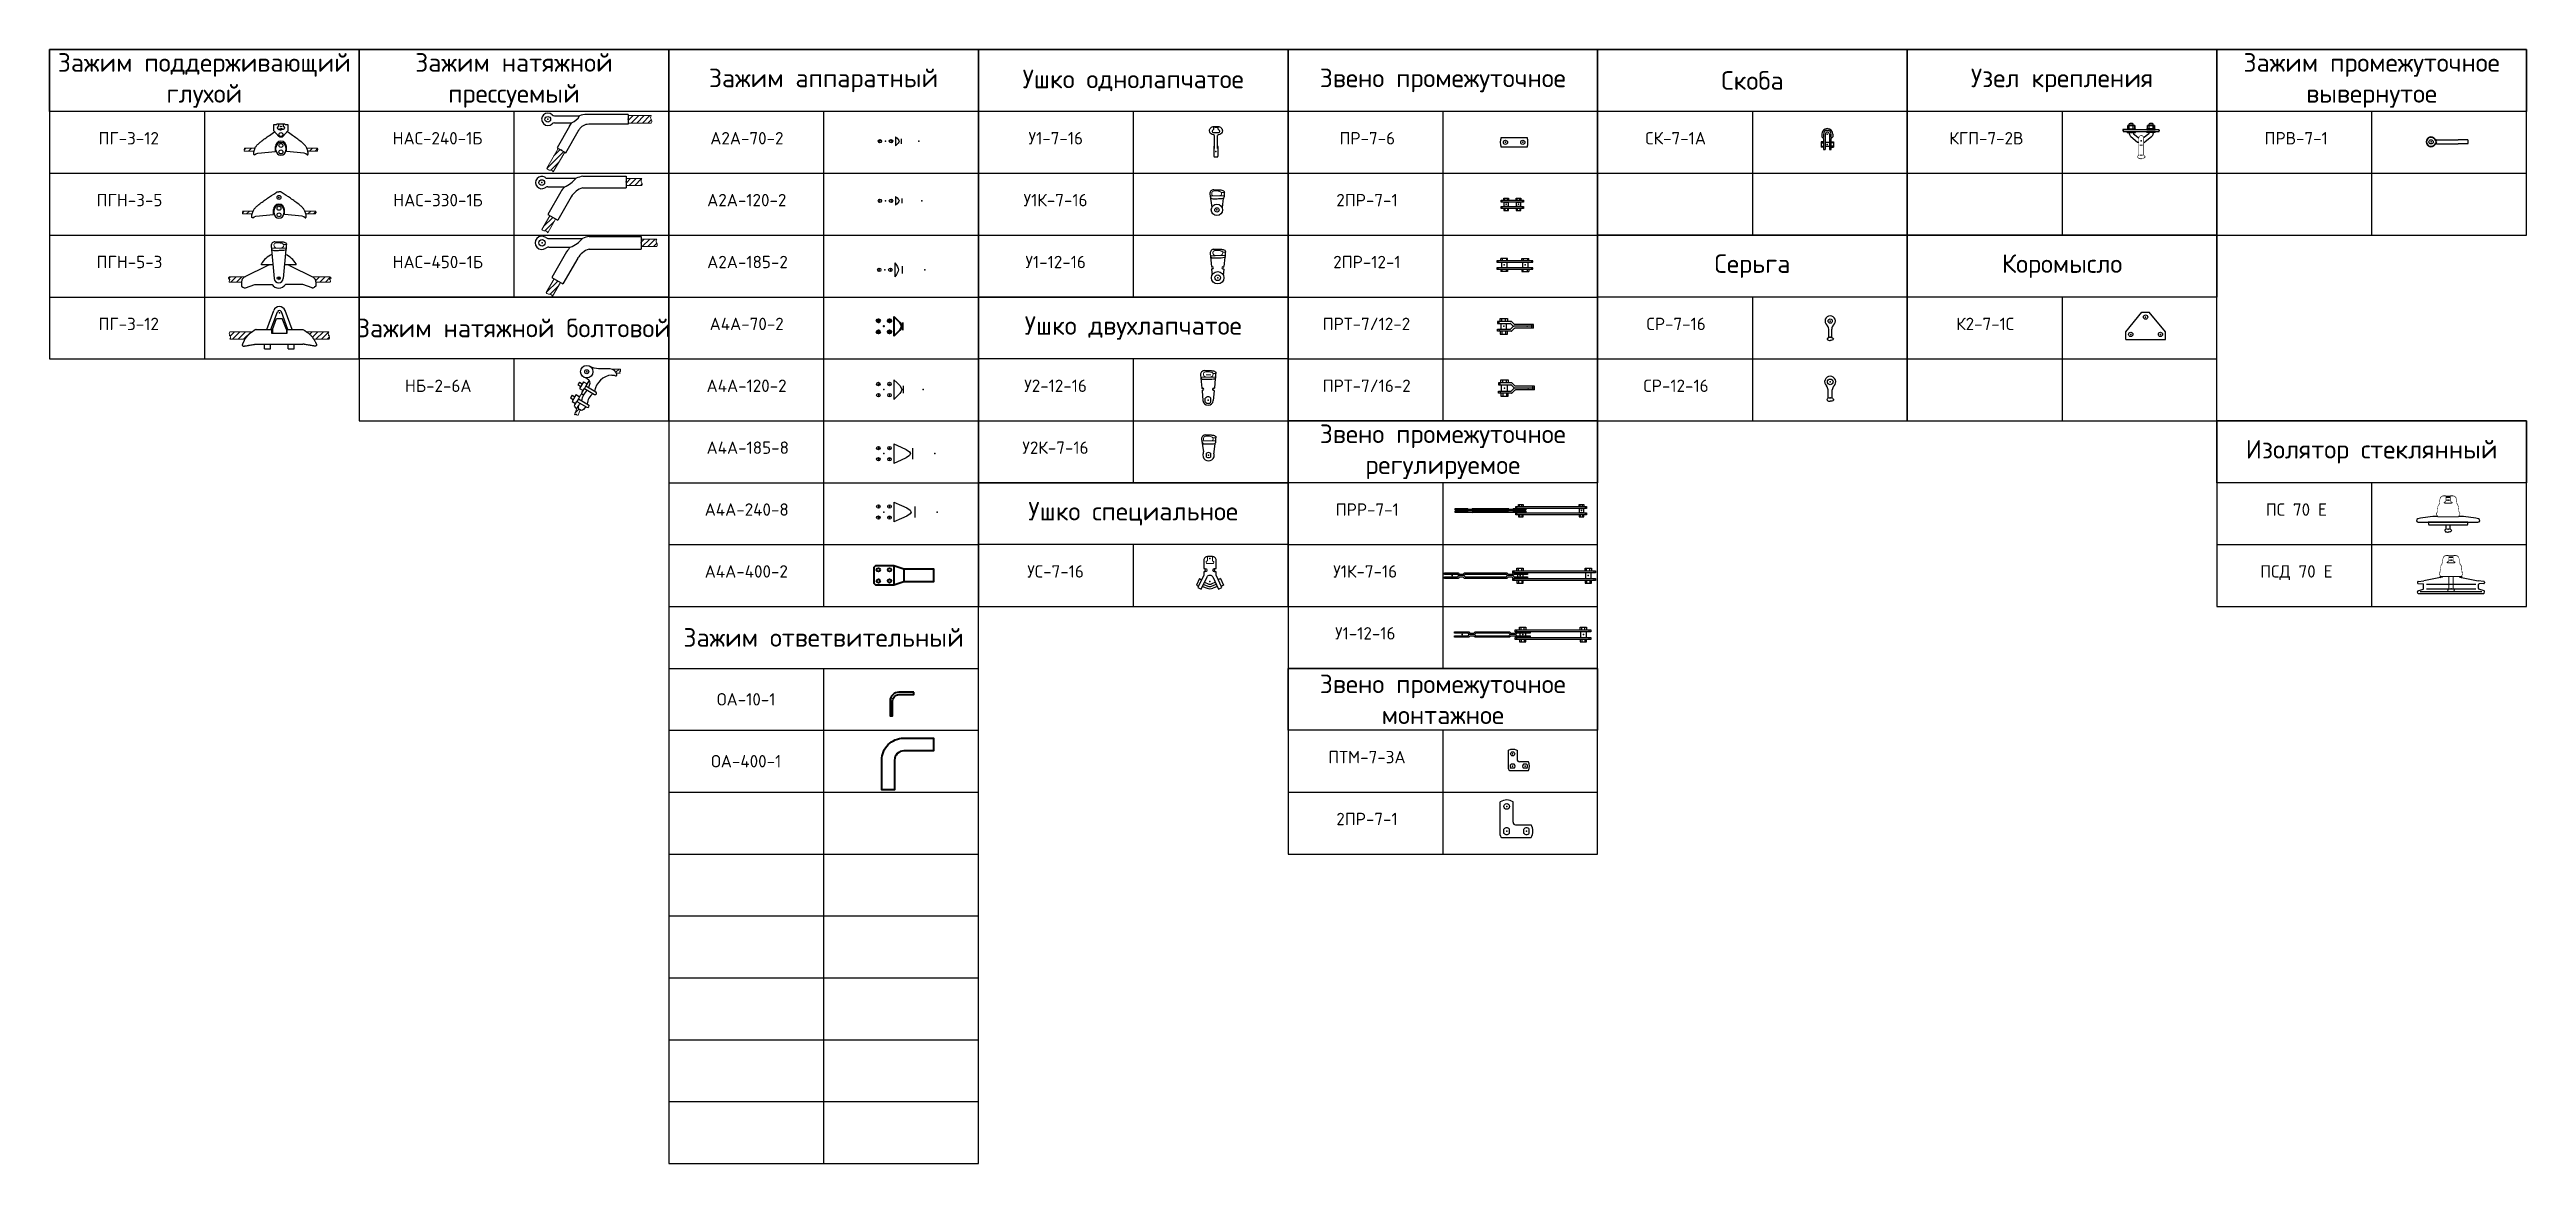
# Model space of a CAD drawing. Header units: millimetres. Extents: x -4267 to 5733, y 1696 to 6196.
import ezdxf

# ---------------------------------------------------------------- set-up
doc = ezdxf.new("R2010")
doc.units = ezdxf.units.MM
doc.set_wipeout_variables(frame=1)
doc.linetypes.add('DASHED', pattern=[19.05, 12.7, -6.35])
for name, color, linetype, lineweight in [('OPP_0', 7, 'Continuous', 40), ('OPP_Арматура', 7, 'Continuous', 40), ('OPP_Тонкая', 94, 'Continuous', 9)]:
    doc.layers.add(name, color=color, linetype=linetype, lineweight=lineweight)
doc.styles.add('ГОСТ', font='isocpeur.ttf', dxfattribs={"height": 2.5})
pattern_1 = [(45, (3375.989, -3867.708), (-11.22532, 11.22532), [])]

msp = doc.modelspace()

# ---------------------------------------------------------------- texts
at = {"ltscale": 2, "char_height": 50, "width": 625, "style": 'ГОСТ'}
for s, insert, attachment_point in [('\\pi312.5;{\\C0;\\P\\pi197.5;ПГ-3-12}', (-4266.5, 5946.4), 1), ('\\pi312.5;{\\C0;\\P\\pi135;НАС-240-1Б}', (-3016.5, 5946.4), 1), ('\\pi312.5;{\\C0;\\P\\pi167.5;А2А-70-2}', (-1766.5, 5946.4), 1), ('\\pi312.5;{\\C0;\\P\\pi202.5;У1-7-16}', (-516.5, 5946.4), 1), ('\\pi312.5;{\\C0;\\P\\pi207.5;ПР-7-6}', (733.5, 5946.4), 1), ('\\pi312.5;{\\C0;\\P\\pi192.5;СК-7-1А}', (1983.5, 5946.4), 1), ('\\pi312.5;{\\C0;\\P\\pi170;КГП-7-2В}', (3233.5, 5946.4), 1), ('\\pi312.5;{\\C0;\\P\\pi192.5;ПРВ-7-1}', (4483.5, 5946.4), 1), ('\\pi312.5;{\\C0;\\P\\pi190;ПГН-3-5}', (-4266.5, 5696.4), 1), ('\\pi312.5;{\\C0;\\P\\pi137.5;НАС-330-1Б}', (-3016.5, 5696.4), 1), ('{\\C0;\\P\\pi155;А2А-120-2}', (-1766.5, 5696.4), 1), ('\\pi312.5;{\\C0;\\P\\pi182.5;У1К-7-16}', (-516.5, 5696.4), 1), ('\\pi312.5;{\\C0;\\P\\pi195;2ПР-7-1}', (733.5, 5696.4), 1), ('\\pi312.5;{\\C0;\\P\\pi190;ПГН-5-3}', (-4266.5, 5446.4), 1), ('\\pi312.5;{\\C0;\\P\\pi135;НАС-450-1Б}', (-3016.5, 5446.4), 1), ('\\pi312.5;{\\C0;\\P\\pi155;А2А-185-2}', (-1766.5, 5446.4), 1), ('\\pi312.5;{\\C0;\\P\\pi190;У1-12-16}', (-516.5, 5446.4), 1), ('\\pi312.5;{\\C0;\\P\\pi182.5;2ПР-12-1}', (733.5, 5446.4), 1), ('\\pi312.5;{\\C0;\\P\\pi197.5;ПГ-3-12}', (-4266.5, 5196.4), 1), ('\\pi312.5;{\\C0;\\P\\pi165;А4А-70-2}', (-1766.5, 5196.4), 1), ('\\pi312.5;{\\C0;\\P\\pi140;ПРТ-7/12-2}', (733.5, 5196.4), 1), ('\\pi312.5;{\\C0;\\P\\pi197.5;СР-7-16}', (1983.5, 5196.4), 1), ('\\pi312.5;{\\C0;\\P\\pi197.5;К2-7-1С}', (3233.5, 5196.4), 1), ('\\pi312.5;{\\C0;\\P\\pi185;НБ-2-6А}', (-3016.5, 4946.4), 1), ('\\pi312.5;{\\C0;\\P\\pi152.5;А4А-120-2}', (-1766.5, 4946.4), 1), ('\\pi312.5;{\\C0;\\P\\pi185;У2-12-16}', (-516.5, 4946.4), 1), ('\\pi312.5;{\\C0;\\P\\pi140;ПРТ-7/16-2}', (733.5, 4946.4), 1), ('\\pi312.5;{\\C0;\\P\\pi185;СР-12-16}', (1983.5, 4946.4), 1), ('\\pi312.5;{\\C0;\\P\\pi152.5;А4А-185-8}', (-1766.5, 4696.4), 1), ('\\pi312.5;{\\C0;\\P\\pi177.5;У2К-7-16}', (-516.5, 4696.4), 1), ('\\pi312.5;{\\C0;\\P\\pi145;А4А-240-8}', (-1766.5, 4446.4), 1), ('\\pi312.5;{\\C0;\\P\\pi192.5;ПРР-7-1}', (733.5, 4446.4), 1), ('\\pi312.5;{\\C0;\\P\\pi197.5;ПС 70 Е}', (4483.5, 4446.4), 1), ('\\pi312.5;{\\C0;\\P\\pi145;А4А-400-2}', (-1766.5, 4196.4), 1), ('\\pi312.5;{\\C0;\\P\\pi197.5;УС-7-16}', (-516.5, 4196.4), 1), ('\\pi312.5;{\\C0;\\P\\pi182.5;У1К-7-16}', (733.5, 4196.4), 1), ('\\pi312.5;{\\C0;\\P\\pi175;ПСД 70 Е}', (4483.5, 4196.4), 1), ('\\pi312.5;{\\C0;\\P\\pi190;У1-12-16}', (733.5, 3946.4), 1), ('{\\C0;ОА-10-1}', (-1454, 3571.4), 5), ('{\\C0;ОА-400-1}', (-1454, 3321.4), 5), ('\\pi312.5;{\\C0;\\P\\pi162.5;ПТМ-7-3А}', (733.5, 3446.4), 1), ('\\pi312.5;{\\C0;\\P\\pi195;2ПР-7-1}', (733.5, 3196.4), 1)]:
    msp.add_mtext(s, dxfattribs=dict(at, insert=insert, attachment_point=attachment_point))
at = {"layer": 'OPP_Тонкая', "char_height": 75, "width": 1250, "attachment_point": 5, "style": 'ГОСТ'}
for s, insert in [('Зажим поддерживающий глухой', (-3641.5, 6071.4)), ('Зажим натяжной прессуемый', (-2391.5, 6071.4)), ('{\\fISOCPEUR|b0|i0|c204|p34;Зажим аппаратный}', (-1141.5, 6071.4)), ('Ушко однолапчатое', (108.5, 6071.4)), ('Звено промежуточное ', (1358.5, 6071.4)), ('Скоба', (2608.5, 6071.4)), ('Узел крепления', (3858.5, 6071.4)), ('Зажим промежуточное вывернутое', (5108.5, 6071.4)), ('Серьга', (2608.5, 5321.4)), ('Коромысло', (3858.5, 5321.4)), ('Зажим натяжной болтовой', (-2391.5, 5071.4)), ('Ушко двухлапчатое', (108.5, 5071.4)), ('Звено промежуточное регулируемое', (1358.5, 4571.4)), ('Изолятор стеклянный ', (5108.5, 4571.4)), ('{\\C0;Ушко специальное}', (108.5, 4321.4)), ('Зажим ответвительный', (-1141.5, 3821.4)), ('Звено промежуточное монтажное', (1358.5, 3571.4))]:
    msp.add_mtext(s, dxfattribs=dict(at, insert=insert))

# ---------------------------------------------------------------- blocks, each defined once
blk = doc.blocks.new('*U16')
at = {"color": 0, "linetype": 'ByBlock', "lineweight": -2}
blk.add_wipeout([(-32.9, 40), (40, 40), (75, 15), (145, 15), (145, -15), (75, -15), (40, -40), (-32.9, -40), (-40, -32.9), (-40, 32.9)], dxfattribs=at).dxf.layer = 'OPP_Арматура'
at = {"layer": 'OPP_Арматура', "color": 0, "linetype": 'ByBlock', "lineweight": -2, "ltscale": 2}
for p, q in [((40, 40), (40, -40)), ((75, 15), (75, -15))]:
    blk.add_line(p, q, dxfattribs=at)
at = {"layer": 'OPP_Арматура', "color": 0, "linetype": 'ByBlock', "lineweight": -2, "flags": 128}
blk.add_lwpolyline([(40, 40), (53.3, 26.7), (62.8, 16.2), (68.5, 7.7), (70.4, 0), (68.5, -7.7), (62.8, -16.2), (53.3, -26.7), (40, -40)], dxfattribs=at)
at = {"layer": 'OPP_Арматура', "color": 0, "linetype": 'ByBlock', "lineweight": -2, "ltscale": 2}
for centre in [(-22.5, 22.5), (22.5, 22.5), (-22.5, -22.5), (22.5, -22.5)]:
    blk.add_circle(centre, 7, dxfattribs=at)
at = {"layer": 'OPP_Арматура', "color": 0, "linetype": 'ByBlock', "lineweight": -2, "ltscale": 0.2}
for p in [(-22.5, 22.5), (0, 0), (22.5, 22.5), (-22.5, -22.5), (22.5, -22.5)]:
    blk.add_point(p, dxfattribs=at)
blk = doc.blocks.new('*U17')
at = {"color": 0, "linetype": 'ByBlock', "lineweight": -2}
blk.add_wipeout([(-32.9, 40), (40, 40), (78, 15), (158, 15), (158, -15), (78, -15), (40, -40), (-32.9, -40), (-40, -32.9), (-40, 32.9)], dxfattribs=at).dxf.layer = 'OPP_Арматура'
at = {"layer": 'OPP_Арматура', "color": 0, "linetype": 'ByBlock', "lineweight": -2, "ltscale": 2}
for p, q in [((40, 40), (40, -40)), ((78, 15), (78, -15))]:
    blk.add_line(p, q, dxfattribs=at)
at = {"layer": 'OPP_Арматура', "color": 0, "linetype": 'ByBlock', "lineweight": -2, "flags": 128}
blk.add_lwpolyline([(40, 40), (53.9, 26.7), (63.9, 16.3), (69.9, 7.7), (71.9, 0), (69.9, -7.7), (63.9, -16.2), (53.9, -26.7), (40, -40)], dxfattribs=at)
at = {"layer": 'OPP_Арматура', "color": 0, "linetype": 'ByBlock', "lineweight": -2, "ltscale": 2}
for centre in [(-22.5, 22.5), (22.5, 22.5), (-22.5, -22.5), (22.5, -22.5)]:
    blk.add_circle(centre, 7, dxfattribs=at)
at = {"layer": 'OPP_Арматура', "color": 0, "linetype": 'ByBlock', "lineweight": -2, "ltscale": 0.2}
for p in [(-22.5, 22.5), (0, 0), (22.5, 22.5), (158, 0), (-22.5, -22.5), (22.5, -22.5)]:
    blk.add_point(p, dxfattribs=at)
blk = doc.blocks.new('*U20')
at = {"color": 0, "linetype": 'ByBlock', "lineweight": -2}
blk.add_wipeout([(-32.9, 40), (40, 40), (115, 22.5), (205, 22.5), (205, -22.5), (115, -22.5), (40, -40), (-32.9, -40), (-40, -32.9), (-40, 32.9)], dxfattribs=at).dxf.layer = 'OPP_Арматура'
at = {"layer": 'OPP_Арматура', "color": 0, "linetype": 'ByBlock', "lineweight": -2, "ltscale": 2}
for p, q in [((40, 40), (40, -40)), ((115, 22.5), (115, -22.5))]:
    blk.add_line(p, q, dxfattribs=at)
at = {"layer": 'OPP_Арматура', "color": 0, "linetype": 'ByBlock', "lineweight": -2, "flags": 128}
blk.add_lwpolyline([(40, 40), (69.2, 26.7), (90.1, 16.3), (102.7, 7.7), (106.8, 0), (102.7, -7.7), (90.1, -16.2), (69.2, -26.7), (40, -40)], dxfattribs=at)
at = {"layer": 'OPP_Арматура', "color": 0, "linetype": 'ByBlock', "lineweight": -2, "ltscale": 2}
for centre in [(-22.5, 22.5), (22.5, 22.5), (-22.5, -22.5), (22.5, -22.5)]:
    blk.add_circle(centre, 7, dxfattribs=at)
at = {"layer": 'OPP_Арматура', "color": 0, "linetype": 'ByBlock', "lineweight": -2, "ltscale": 0.2}
for p in [(-22.5, 22.5), (0, 0), (22.5, 22.5), (205, 0), (-22.5, -22.5), (22.5, -22.5)]:
    blk.add_point(p, dxfattribs=at)
blk = doc.blocks.new('*U19')
at = {"color": 0, "linetype": 'ByBlock', "lineweight": -2}
blk.add_wipeout([(-32.9, 40), (40, 40), (125, 22.5), (215, 22.5), (215, -22.5), (125, -22.5), (40, -40), (-32.9, -40), (-40, -32.9), (-40, 32.9)], dxfattribs=at).dxf.layer = 'OPP_Арматура'
at = {"layer": 'OPP_Арматура', "color": 0, "linetype": 'ByBlock', "lineweight": -2, "ltscale": 2}
for p, q in [((40, 40), (40, -40)), ((125, 22.5), (125, -22.5))]:
    blk.add_line(p, q, dxfattribs=at)
at = {"layer": 'OPP_Арматура', "color": 0, "linetype": 'ByBlock', "lineweight": -2, "flags": 128}
blk.add_lwpolyline([(40, 40), (70.9, 26.7), (92.9, 16.3), (106.2, 7.7), (110.6, 0), (106.2, -7.7), (92.9, -16.2), (70.9, -26.7), (40, -40)], dxfattribs=at)
at = {"layer": 'OPP_Арматура', "color": 0, "linetype": 'ByBlock', "lineweight": -2, "ltscale": 2}
for centre in [(-22.5, 22.5), (22.5, 22.5), (-22.5, -22.5), (22.5, -22.5)]:
    blk.add_circle(centre, 7, dxfattribs=at)
at = {"layer": 'OPP_Арматура', "color": 0, "linetype": 'ByBlock', "lineweight": -2, "ltscale": 0.2}
for p in [(-22.5, 22.5), (0, 0), (22.5, 22.5), (215, 0), (-22.5, -22.5), (22.5, -22.5)]:
    blk.add_point(p, dxfattribs=at)
blk = doc.blocks.new('*U68')
blk.add_wipeout([(-32.9, 40), (40, 40), (80, 26), (200, 26), (200, -26), (80, -26), (40, -40), (-32.9, -40), (-40, -32.9), (-40, 32.9)])
blk.add_line((-32.9, 40), (-32.9, 40))
at = {"ltscale": 2}
for p, q in [((40, 40), (40, -40)), ((80, 26), (80, -26))]:
    blk.add_line(p, q, dxfattribs=at)
at = {"ltscale": 0.2}
blk.add_lwpolyline([(-40, -32.9), (-40, 32.9), (-32.9, 40), (40, 40), (80, 26), (200, 26), (200, -26), (80, -26), (40, -40), (-32.9, -40)], close=True, dxfattribs=at)
at = {"ltscale": 2}
for centre in [(-22.5, 22.5), (22.5, 22.5), (-22.5, -22.5), (22.5, -22.5)]:
    blk.add_circle(centre, 7, dxfattribs=at)
at = {"layer": 'Defpoints', "ltscale": 0.2}
for p in [(-22.5, 22.5), (0, 0), (22.5, 22.5), (200, 0), (-22.5, -22.5), (22.5, -22.5)]:
    blk.add_point(p, dxfattribs=at)
blk = doc.blocks.new('*U15')
at = {"color": 0, "linetype": 'ByBlock', "lineweight": -2}
blk.add_wipeout([(-40, 18), (40, 18), (48.8, 10), (134, 10), (134, -10), (48.8, -10), (40, -18), (-40, -18)], dxfattribs=at).dxf.layer = 'OPP_Арматура'
at = {"layer": 'OPP_Арматура', "color": 0, "linetype": 'ByBlock', "lineweight": -2, "ltscale": 2}
for p, q in [((40, 18), (40, -18)), ((64, -10), (64, 10))]:
    blk.add_line(p, q, dxfattribs=at)
blk.add_lwpolyline([(40, 18), (46.7, 12), (51.5, 7.3), (54.4, 3.4), (55.3, 0), (54.4, -3.4), (51.5, -7.3), (46.7, -12), (40, -18)], dxfattribs=at)
for centre in [(-22.5, 0), (22.5, 0)]:
    blk.add_circle(centre, 7, dxfattribs=at)
at = {"layer": 'OPP_Арматура', "color": 0, "linetype": 'ByBlock', "lineweight": -2, "ltscale": 0.2}
for p in [(-22.5, 0), (0, 0), (22.5, 0), (134, 0)]:
    blk.add_point(p, dxfattribs=at)
blk = doc.blocks.new('*U14')
at = {"color": 0, "linetype": 'ByBlock', "lineweight": -2}
blk.add_wipeout([(-40, 18), (40, 18), (48.8, 10), (147, 10), (147, -10), (48.8, -10), (40, -18), (-40, -18)], dxfattribs=at).dxf.layer = 'OPP_Арматура'
at = {"layer": 'OPP_Арматура', "color": 0, "linetype": 'ByBlock', "lineweight": -2, "ltscale": 2}
for p, q in [((40, 18), (40, -18)), ((67, -10), (67, 10))]:
    blk.add_line(p, q, dxfattribs=at)
blk.add_lwpolyline([(40, 18), (46.7, 12), (51.5, 7.3), (54.4, 3.4), (55.3, 0), (54.4, -3.4), (51.5, -7.3), (46.7, -12), (40, -18)], dxfattribs=at)
for centre in [(-22.5, 0), (22.5, 0)]:
    blk.add_circle(centre, 7, dxfattribs=at)
at = {"layer": 'OPP_Арматура', "color": 0, "linetype": 'ByBlock', "lineweight": -2, "ltscale": 0.2}
for p in [(-22.5, 0), (0, 0), (147, 0), (22.5, 0)]:
    blk.add_point(p, dxfattribs=at)
blk = doc.blocks.new('*U13')
at = {"color": 0, "linetype": 'ByBlock', "lineweight": -2}
blk.add_wipeout([(-40, 28), (40, 28), (49.1, 15), (161, 15), (161, -15), (49.1, -15), (40, -28), (-40, -28)], dxfattribs=at).dxf.layer = 'OPP_Арматура'
at = {"layer": 'OPP_Арматура', "color": 0, "linetype": 'ByBlock', "lineweight": -2, "ltscale": 2}
for p, q in [((40, 28), (40, -28)), ((71, -15), (71, 15))]:
    blk.add_line(p, q, dxfattribs=at)
blk.add_lwpolyline([(40, 28), (46.7, 18.7), (51.5, 11.4), (54.4, 5.4), (55.3, 0), (54.4, -5.4), (51.5, -11.4), (46.7, -18.7), (40, -28)], dxfattribs=at)
for centre in [(-22.5, 0), (22.5, 0)]:
    blk.add_circle(centre, 7, dxfattribs=at)
at = {"layer": 'OPP_Арматура', "color": 0, "linetype": 'ByBlock', "lineweight": -2, "ltscale": 0.2}
for p in [(-22.5, 0), (0, 0), (22.5, 0), (161, 0)]:
    blk.add_point(p, dxfattribs=at)
blk = doc.blocks.new('*U22')
at = {"layer": 'OPP_Арматура', "color": 0, "linetype": 'ByBlock', "lineweight": -2, "ltscale": 0.2}
for p, q in [((-6, -64.4), (-6, -32.2)), ((5.9, -64.4), (5.9, -32.2))]:
    blk.add_line(p, q, dxfattribs=at)
at = {"layer": 'OPP_Арматура', "color": 0, "linetype": 'ByBlock', "lineweight": -2}
blk.add_line((-4, -65), (4, -65), dxfattribs=at)
at = {"layer": 'OPP_Арматура', "color": 0, "linetype": 'ByBlock', "lineweight": -2, "ltscale": 0.2}
blk.add_circle((0, 0), 8.5, dxfattribs=at)
for centre, start, end in [((0, 0), 309.91621, 230.08379), ((-27, -32.2), 0, 50.08379), ((26.9, -32.2), 129.91621, 180)]:
    blk.add_arc(centre, 21, start, end, dxfattribs=at)
at = {"layer": 'OPP_Арматура', "color": 0, "linetype": 'ByBlock', "lineweight": -2}
for centre, start, end in [((-10.9, -64.6), 278.7877, 2.09248), ((10.9, -64.6), 177.90752, 261.2123)]:
    blk.add_arc(centre, 4.91, start, end, dxfattribs=at)
for points in [[(-10.1, -69.5), (-11.6, -69.8), (-15.8, -74.8), (-5.6, -78.3), (-0.9, -78.4), (0, -78.4)], [(10.1, -69.5), (11.6, -69.8), (15.8, -74.8), (5.6, -78.3), (0.9, -78.4), (0, -78.4)]]:
    blk.add_open_spline(points, degree=3, knots=[2.773022, 2.773022, 2.773022, 2.773022, 3.498799, 6.436139, 7.18065, 7.18065, 7.18065, 7.18065], dxfattribs=at)
at = {"layer": 'OPP_Арматура', "color": 0, "linetype": 'ByBlock', "lineweight": -2, "ltscale": 0.2}
for p in [(0, 0), (0, -65)]:
    blk.add_point(p, dxfattribs=at)
blk = doc.blocks.new('*U28')
at = {"layer": 'OPP_Арматура', "color": 0, "linetype": 'ByBlock', "lineweight": -2, "ltscale": 0.2}
for p, q in [((-8.5, 0.6), (-8.5, 32.4)), ((8.5, 0.6), (8.5, 32.4))]:
    blk.add_line(p, q, dxfattribs=at)
at = {"layer": 'OPP_Арматура', "color": 0, "linetype": 'ByBlock', "lineweight": -2}
blk.add_line((-5, 0), (5, 0), dxfattribs=at)
at = {"layer": 'OPP_Арматура', "color": 0, "linetype": 'ByBlock', "lineweight": -2, "ltscale": 0.2}
blk.add_circle((0, 65), 11.5, dxfattribs=at)
for centre, start, end in [((0, 65), 313.54222, 226.45778), ((-31, 32.4), 0, 46.45778), ((31, 32.4), 133.54222, 180)]:
    blk.add_arc(centre, 22.5, start, end, dxfattribs=at)
at = {"layer": 'OPP_Арматура', "color": 0, "linetype": 'ByBlock', "lineweight": -2}
for centre, start, end in [((-12.2, 0.6), 292.69436, 0), ((12.2, 0.6), 180, 247.30564)]:
    blk.add_arc(centre, 3.75, start, end, dxfattribs=at)
for points in [[(-10.8, -2.9), (-12.6, -3.7), (-15.8, -10.5), (-5.6, -13.3), (-0.9, -13.4), (0, -13.4)], [(10.8, -2.9), (12.6, -3.7), (15.8, -10.5), (5.6, -13.3), (0.9, -13.4), (0, -13.4)]]:
    blk.add_open_spline(points, degree=3, knots=[2.773022, 2.773022, 2.773022, 2.773022, 3.498799, 6.436139, 7.18065, 7.18065, 7.18065, 7.18065], dxfattribs=at)
at = {"layer": 'OPP_Арматура', "color": 0, "linetype": 'ByBlock', "lineweight": -2, "ltscale": 0.2}
for p in [(0, 65), (0, 0)]:
    blk.add_point(p, dxfattribs=at)
blk = doc.blocks.new('*U29')
at = {"layer": 'OPP_Арматура', "color": 0, "linetype": 'ByBlock', "lineweight": -2, "ltscale": 0.2}
for p, q in [((-8, 20), (-8, -20)), ((-6, 12.1), (-6, 64.6)), ((6, 12.1), (6, 64.6)), ((8, 20), (8, -20)), ((-6, -22), (6, -22))]:
    blk.add_line(p, q, dxfattribs=at)
at = {"layer": 'OPP_Арматура', "color": 94, "linetype": 'DASHED', "lineweight": 9, "ltscale": 0.2}
blk.add_line((-5, 96.5), (5, 96.5), dxfattribs=at)
at = {"layer": 'OPP_Арматура', "color": 0, "linetype": 'ByBlock', "lineweight": -2, "ltscale": 0.2}
for points in [[(-6, 64.6, 0.126632), (-15.2, 68.2, -0.313744), (-26, 83, -0.414214), (-8, 101), (0, 101), (8, 101, -0.414214), (26, 83, -0.313744), (15.2, 68.2, 0.126632), (6, 64.6)], [(-9.6, 100.9), (-9.6, 91), (-9.8, 88.5), (-11, 86.4), (-12.4, 85.4), (-14, 84.3, 0.685453), (-12.1, 76.7), (0, 76.7), (12.1, 76.7, 0.685453), (14, 84.3), (12.4, 85.4), (11, 86.4), (9.8, 88.5), (9.6, 91), (9.6, 100.9)]]:
    blk.add_lwpolyline(points, format="xyb", dxfattribs=at)
for centre, start, end in [((-6, 20), 90, 180), ((6, 20), 0, 90), ((-6, -20), 180, 270), ((6, -20), 270, 0)]:
    blk.add_arc(centre, 2, start, end, dxfattribs=at)
blk.add_point((0, 0), dxfattribs=at)
blk = doc.blocks.new('*U30')
at = {"layer": 'OPP_Арматура', "color": 0, "linetype": 'ByBlock', "lineweight": -2, "ltscale": 0.2}
for p, q in [((-28, 65), (-20.7, 10.1)), ((25.7, 47.7), (20.7, 10.1))]:
    blk.add_line(p, q, dxfattribs=at)
at = {"layer": 'OPP_Арматура', "color": 0, "linetype": 'DASHED', "lineweight": 9, "ltscale": 0.05}
for p, q in [((-27, 57.2), (30, 57.2)), ((-9.7, 81.5), (-9.7, 77)), ((30, 69.7), (17.7, 69.7))]:
    blk.add_line(p, q, dxfattribs=at)
at = {"layer": 'OPP_Арматура', "color": 0, "linetype": 'ByBlock', "lineweight": -2}
for p, q in [((-16.7, 45.1), (-3.3, 45.1)), ((-13.1, 81.5), (10.6, 81.5)), ((30, 54.1), (30, 69.7))]:
    blk.add_line(p, q, dxfattribs=at)
at = {"layer": 'OPP_Арматура', "color": 0, "linetype": 'ByBlock', "lineweight": -2, "ltscale": 0.2}
for radius in [23, 8.5]:
    blk.add_circle((0, 0), radius, dxfattribs=at)
at = {"layer": 'OPP_Арматура', "color": 0, "linetype": 'ByBlock', "lineweight": -2}
for centre, radius, start, end in [((-13.1, 66.5), 15, 90, 185.65114), ((-16.8, 54.8), 9.74, 184.28959, 270.58006)]:
    blk.add_arc(centre, radius, start, end, dxfattribs=at)
at = {"layer": 'OPP_Арматура', "color": 0, "linetype": 'DASHED', "lineweight": 9, "ltscale": 0.05}
blk.add_open_spline([(-9.7, 77), (-13.2, 76.8), (-20.3, 74), (-22.4, 61.8), (-17.7, 57.6), (-15.1, 57.2)], degree=3, knots=[0, 0, 0, 0, 1.912832, 3.896852, 5.651563, 5.651563, 5.651563, 5.651563], dxfattribs=at)
blk.add_spline([(-9.7, 77), (-3.3, 76.9), (11.3, 74.5), (17.8, 69.4), (17.6, 61.1), (14.4, 58.5), (6.6, 57.2)], degree=3, dxfattribs=at)
at = {"layer": 'OPP_Арматура', "color": 0, "linetype": 'ByBlock', "lineweight": -2}
for points in [[(-3.3, 45.1), (6.5, 45.4), (19.4, 46.3), (29.2, 50.6), (30, 54.1)], [(10.6, 81.5), (16.3, 81), (23.4, 78.9), (28.9, 74.8), (30, 69.7)]]:
    blk.add_spline(points, degree=3, dxfattribs=at)
at = {"layer": 'OPP_Арматура', "color": 0, "linetype": 'ByBlock', "lineweight": -2, "ltscale": 0.2}
blk.add_point((0, 0), dxfattribs=at)
blk = doc.blocks.new('*U31')
at = {"layer": 'OPP_Арматура', "color": 0, "linetype": 'ByBlock', "lineweight": -2}
for p, q in [((-15.3, 115), (12.3, 115)), ((31.8, 89.1), (31.8, 103.2)), ((-30.2, 98.5), (-25.4, 44.7)), ((-24.5, 34), (-22.4, 11)), ((-21.4, 43.5), (-23.8, 43.3)), ((-20.7, 35.8), (-23.1, 35.6)), ((-19.6, 80.1), (-1.5, 80.1)), ((20.7, 35.8), (23.1, 35.6)), ((21.4, 43.5), (23.8, 43.3)), ((24.5, 34), (22.4, 11)), ((28.9, 83.5), (25.4, 44.7))]:
    blk.add_line(p, q, dxfattribs=at)
at = {"layer": 'OPP_Арматура', "color": 0, "linetype": 'DASHED', "lineweight": 9, "ltscale": 0.05}
for p, q in [((-7.9, 115), (-7.9, 110)), ((31.8, 103.2), (20.1, 103.2)), ((-29.4, 89.1), (31.8, 89.2))]:
    blk.add_line(p, q, dxfattribs=at)
at = {"layer": 'OPP_Арматура', "color": 0, "linetype": 'ByBlock', "lineweight": -2, "ltscale": 0.2}
for radius in [25, 11.5]:
    blk.add_circle((0, 0), radius, dxfattribs=at)
at = {"layer": 'OPP_Арматура', "color": 0, "linetype": 'ByBlock', "lineweight": -2}
for centre, radius, start, end in [((-15.3, 100), 15, 90, 185.65114), ((-19.7, 89.8), 9.74, 184.28959, 270.58006), ((-23.9, 44.8), 1.5, 185.10815, 275.10815), ((-23, 34.1), 1.5, 95.10815, 185.10815), ((-21.1, 39.7), 3.89, 275.10815, 95.10815), ((21.1, 39.7), 3.89, 84.89185, 264.89185), ((23, 34.1), 1.5, 354.89185, 84.89185), ((23.9, 44.8), 1.5, 264.89185, 354.89185)]:
    blk.add_arc(centre, radius, start, end, dxfattribs=at)
at = {"layer": 'OPP_Арматура', "color": 0, "linetype": 'DASHED', "lineweight": 9, "ltscale": 0.05}
blk.add_arc((-7.7, 99.1), 10, 235.29118, 270, dxfattribs=at)
blk.add_open_spline([(-7.9, 110), (-11.4, 109.7), (-18.5, 109), (-20.6, 96.8), (-15.9, 92.6), (-13.4, 90.9)], degree=3, knots=[0, 0, 0, 0, 1.912832, 3.896852, 5.651563, 5.651563, 5.651563, 5.651563], dxfattribs=at)
blk.add_spline([(-7.9, 110), (-1.5, 110.1), (13.1, 108.5), (19.6, 104.4), (19.4, 96.1), (14, 90.7), (8.3, 89.1)], degree=3, dxfattribs=at)
at = {"layer": 'OPP_Арматура', "color": 0, "linetype": 'ByBlock', "lineweight": -2}
for points in [[(12.3, 115), (18.1, 114.5), (25.2, 112.4), (30.7, 108.3), (31.8, 103.2)], [(-1.5, 80.1), (8.3, 80.4), (21.2, 81.3), (30.9, 85.6), (31.8, 89.1)]]:
    blk.add_spline(points, degree=3, dxfattribs=at)
at = {"layer": 'OPP_Арматура', "color": 0, "linetype": 'ByBlock', "lineweight": -2, "ltscale": 0.2}
blk.add_point((0, 0), dxfattribs=at)
blk = doc.blocks.new('СК-7-1А')
at = {"layer": 'OPP_Арматура', "color": 0, "linetype": 'ByBlock', "lineweight": -2}
for p, q in [((-15.5, 10.5), (-25.5, 10.5)), ((-25.5, 10.5), (-25.5, -10.5)), ((-25.5, 6.5), (-15.5, 6.5)), ((-22.5, 41.5), (-22.5, 31)), ((-15.5, 24), (-22.5, 31)), ((-15.5, 24), (-15.5, -20.2)), ((-8.5, 41.5), (-8.5, -20.2)), ((8.5, 8), (-8.5, 8)), ((8.5, 41.5), (8.5, -20.2)), ((15.5, 24), (22.5, 31)), ((15.5, -20.2), (15.5, 24)), ((15.5, 10.5), (25.5, 10.5)), ((25.5, 6.5), (15.5, 6.5)), ((22.5, 41.5), (22.5, 31)), ((25.5, 10.5), (25.5, -10.5)), ((-25.5, -6.5), (-15.5, -6.5)), ((-15.5, -10.5), (-25.5, -10.5)), ((8.5, -8), (-8.5, -8)), ((25.5, -6.5), (15.5, -6.5)), ((15.5, -10.5), (25.5, -10.5))]:
    blk.add_line(p, q, dxfattribs=at)
at = {"layer": 'OPP_Арматура', "color": 0, "linetype": 'ByBlock', "lineweight": -2, "ltscale": 0.05}
for p, q in [((-15.5, 41.5), (-15.5, 27.8)), ((15.5, 27.8), (15.5, 41.5))]:
    blk.add_line(p, q, dxfattribs=at)
at = {"layer": 'OPP_Арматура', "color": 0, "linetype": 'ByBlock', "lineweight": -2}
for centre, radius, start, end in [((0, 41.5), 22.5, 0, 180), ((0, 41.5), 8.5, 0, 180), ((-12, -13.3), 7.72, 243.05706, 296.94294), ((12, -13.3), 7.72, 243.05706, 296.94294)]:
    blk.add_arc(centre, radius, start, end, dxfattribs=at)
at = {"layer": 'OPP_Арматура', "color": 0, "linetype": 'ByBlock', "lineweight": -2, "ltscale": 0.05}
blk.add_arc((0, 41.5), 15.5, 0, 180, dxfattribs=at)
at = {"layer": 'OPP_Арматура', "color": 0, "linetype": 'ByBlock', "lineweight": -2, "ltscale": 0.2}
for p in [(0, 41.5), (0, 0)]:
    blk.add_point(p, dxfattribs=at)
blk = doc.blocks.new('ПРР-7-1')
at = {"layer": 'OPP_Арматура', "color": 0, "linetype": 'ByBlock', "lineweight": -2, "ltscale": 0.2}
for p, q in [((-261.2, 2), (-261.2, 8)), ((-213, 6), (-215, 8)), ((-213, 0), (-215, 2)), ((-213, 0), (-215, -2)), ((-213, 6), (-197, 6)), ((-213, 0), (-197, 0)), ((-197, 6), (-195, 8)), ((-197, 0), (-195, 2)), ((-197, 0), (-195, -2)), ((-48, 6), (-50, 8)), ((-48, 0), (-50, 2)), ((-48, 0), (-50, -2)), ((-48, 6), (-32, 6)), ((-48, 0), (-32, 0)), ((-32, 6), (-30, 8)), ((-32, 0), (-30, 2)), ((-32, 0), (-30, -2)), ((-16.2, 8.5), (-16.2, 16.5)), ((-8, 2), (-8, -2)), ((8, -2), (8, 2)), ((16.2, 2), (16.2, 8)), ((261.2, 8.5), (261.2, 16.5)), ((-261.2, -8), (-261.2, -2)), ((-213, -6), (-215, -8)), ((-213, -6), (-197, -6)), ((-197, -6), (-195, -8)), ((-48, -6), (-50, -8)), ((-48, -6), (-32, -6)), ((-32, -6), (-30, -8)), ((-16.2, -16.5), (-16.2, -8.5)), ((16.2, -8), (16.2, -2)), ((261.2, -16.5), (261.2, -8.5))]:
    blk.add_line(p, q, dxfattribs=at)
at = {"layer": 'OPP_Арматура', "color": 0, "linetype": 'ByBlock', "lineweight": -2}
for p, q in [((-9.7, 16.5), (-9.7, 24.5)), ((-9.7, 24.5), (9.7, 24.5)), ((-4.9, 16.5), (-4.9, 24.5)), ((4.9, 16.5), (4.9, 24.5)), ((9.7, 24.5), (9.7, 16.5)), ((235.3, 16.5), (235.3, 24.5)), ((235.3, 24.5), (254.7, 24.5)), ((240.1, 16.5), (240.1, 24.5)), ((249.9, 16.5), (249.9, 24.5)), ((254.7, 24.5), (254.7, 16.5)), ((-9.7, -16.5), (-9.7, -24.5)), ((-9.7, -24.5), (9.7, -24.5)), ((-4.9, -16.5), (-4.9, -24.5)), ((4.9, -16.5), (4.9, -24.5)), ((9.7, -24.5), (9.7, -16.5)), ((235.3, -16.5), (235.3, -24.5)), ((235.3, -24.5), (254.7, -24.5)), ((240.1, -16.5), (240.1, -24.5)), ((249.9, -16.5), (249.9, -24.5)), ((254.7, -24.5), (254.7, -16.5))]:
    blk.add_line(p, q, dxfattribs=at)
at = {"layer": 'OPP_Арматура', "color": 0, "linetype": 'ByBlock', "lineweight": -2, "ltscale": 0.2}
for points in [[(-215, 2), (-265, 2), (-265, 8), (-215, 8)], [(-195, 8), (-50, 8)], [(-50, 2), (-195, 2)], [(-30, 8), (20, 8), (20, 2), (-30, 2)], [(-8, 8), (-8, 8.5), (8, 8.5), (8, 8)], [(-215, -8), (-265, -8), (-265, -2), (-215, -2)], [(-195, -2), (-50, -2)], [(-50, -8), (-195, -8)], [(-30, -2), (20, -2), (20, -8), (-30, -8)], [(8, -8), (8, -8.5), (-8, -8.5), (-8, -8)]]:
    blk.add_lwpolyline(points, dxfattribs=at)
for points in [[(-20, 16.5), (265, 16.5), (265, 8.5), (-20, 8.5)], [(237, 8.5), (253, 8.5), (253, -8.5), (237, -8.5)], [(-20, -8.5), (265, -8.5), (265, -16.5), (-20, -16.5)]]:
    blk.add_lwpolyline(points, close=True, dxfattribs=at)
for p in [(-245, 0), (0, 0), (245, 0)]:
    blk.add_point(p, dxfattribs=at)
blk = doc.blocks.new('ПРР-12-1')
at = {"layer": 'OPP_Арматура', "color": 0, "linetype": 'ByBlock', "lineweight": -2, "ltscale": 0.2}
for p, q in [((-299, 5), (-299, 11)), ((-24, 11.5), (-24, 19.5)), ((-11, 11.5), (-11, 11)), ((-11, 5), (-11, -5)), ((11, 11.5), (11, 11)), ((11, 5), (11, -5)), ((24, 5), (24, 11)), ((264, 11.5), (264, -11.5)), ((286, 11.5), (286, -11.5)), ((299, 11.5), (299, 19.5)), ((-299, -11), (-299, -5)), ((-24, -19.5), (-24, -11.5)), ((-11, -11), (-11, -11.5)), ((11, -11), (11, -11.5)), ((24, -11), (24, -5)), ((299, -19.5), (299, -11.5))]:
    blk.add_line(p, q, dxfattribs=at)
at = {"layer": 'OPP_Арматура', "color": 0, "linetype": 'ByBlock', "lineweight": -2}
for p, q in [((-12.9, 19.5), (-12.9, 30.1)), ((-12.9, 30.1), (12.9, 30.1)), ((-6.4, 19.5), (-6.4, 30.1)), ((6.4, 19.5), (6.4, 30.1)), ((12.9, 30.1), (12.9, 19.5)), ((262.1, 19.5), (262.1, 30.1)), ((262.1, 30.1), (287.9, 30.1)), ((268.6, 19.5), (268.6, 30.1)), ((281.4, 19.5), (281.4, 30.1)), ((287.9, 30.1), (287.9, 19.5)), ((-12.9, -19.5), (-12.9, -30.1)), ((-12.9, -30.1), (12.9, -30.1)), ((-6.4, -19.5), (-6.4, -30.1)), ((6.4, -19.5), (6.4, -30.1)), ((12.9, -30.1), (12.9, -19.5)), ((262.1, -19.5), (262.1, -30.1)), ((262.1, -30.1), (287.9, -30.1)), ((268.6, -19.5), (268.6, -30.1)), ((281.4, -19.5), (281.4, -30.1)), ((287.9, -30.1), (287.9, -19.5))]:
    blk.add_line(p, q, dxfattribs=at)
at = {"layer": 'OPP_Арматура', "color": 0, "linetype": 'ByBlock', "lineweight": -2, "ltscale": 0.2}
for points in [[(-52.2, 1.8), (-55.5, 5), (-222, 5), (-227, 0), (-248, 0), (-253, 5), (-305, 5), (-305, 11), (-250.5, 11), (-245.5, 6), (-229.5, 6), (-224.5, 11), (-53, 11), (-48, 6), (-32, 6), (-27, 11), (30, 11), (30, 5), (-24.5, 5), (-29.5, 0), (-50.5, 0)], [(-30, 19.5), (305, 19.5), (305, 11.5), (-30, 11.5)], [(-30, -11.5), (305, -11.5), (305, -19.5), (-30, -19.5)]]:
    blk.add_lwpolyline(points, close=True, dxfattribs=at)
for points in [[(-29.5, 0), (-24.5, -5), (30, -5), (30, -11), (-27, -11), (-32, -6), (-48, -6), (-53, -11), (-224.5, -11), (-229.5, -6), (-245.5, -6), (-250.5, -11), (-305, -11), (-305, -5), (-253, -5), (-248, 0)], [(-227, 0), (-222, -5), (-55.5, -5), (-50.5, 0)]]:
    blk.add_lwpolyline(points, dxfattribs=at)
for p in [(-275, 0), (0, 0), (275, 0)]:
    blk.add_point(p, dxfattribs=at)
blk = doc.blocks.new('ПРР-12-1А')
at = {"layer": 'OPP_Арматура', "color": 0, "linetype": 'ByBlock', "lineweight": -2, "ltscale": 0.2}
for p, q in [((-269, 5), (-269, 11)), ((-24, 11.5), (-24, 19.5)), ((-11, 11.5), (-11, 11)), ((-11, 5), (-11, -5)), ((11, 11.5), (11, 11)), ((11, 5), (11, -5)), ((24, 5), (24, 11)), ((234, 11.5), (234, -11.5)), ((256, 11.5), (256, -11.5)), ((269, 11.5), (269, 19.5)), ((-269, -11), (-269, -5)), ((-24, -19.5), (-24, -11.5)), ((-11, -11), (-11, -11.5)), ((11, -11), (11, -11.5)), ((24, -11), (24, -5)), ((269, -19.5), (269, -11.5))]:
    blk.add_line(p, q, dxfattribs=at)
at = {"layer": 'OPP_Арматура', "color": 0, "linetype": 'ByBlock', "lineweight": -2}
for p, q in [((-12.9, 19.5), (-12.9, 30.1)), ((-12.9, 30.1), (12.9, 30.1)), ((-6.4, 19.5), (-6.4, 30.1)), ((6.4, 19.5), (6.4, 30.1)), ((12.9, 30.1), (12.9, 19.5)), ((232.1, 19.5), (232.1, 30.1)), ((232.1, 30.1), (257.9, 30.1)), ((238.6, 19.5), (238.6, 30.1)), ((251.4, 19.5), (251.4, 30.1)), ((257.9, 30.1), (257.9, 19.5)), ((-12.9, -19.5), (-12.9, -30.1)), ((-12.9, -30.1), (12.9, -30.1)), ((-6.4, -19.5), (-6.4, -30.1)), ((6.4, -19.5), (6.4, -30.1)), ((12.9, -30.1), (12.9, -19.5)), ((232.1, -19.5), (232.1, -30.1)), ((232.1, -30.1), (257.9, -30.1)), ((238.6, -19.5), (238.6, -30.1)), ((251.4, -19.5), (251.4, -30.1)), ((257.9, -30.1), (257.9, -19.5))]:
    blk.add_line(p, q, dxfattribs=at)
at = {"layer": 'OPP_Арматура', "color": 0, "linetype": 'ByBlock', "lineweight": -2, "ltscale": 0.2}
for points in [[(-52.2, 1.8), (-55.5, 5), (-189.5, 5), (-194.5, 0), (-215.5, 0), (-220.5, 5), (-275, 5), (-275, 11), (-218, 11), (-213, 6), (-197, 6), (-192, 11), (-53, 11), (-48, 6), (-32, 6), (-27, 11), (30, 11), (30, 5), (-24.5, 5), (-29.5, 0), (-50.5, 0)], [(-30, 19.5), (275, 19.5), (275, 11.5), (-30, 11.5)], [(-30, -11.5), (275, -11.5), (275, -19.5), (-30, -19.5)]]:
    blk.add_lwpolyline(points, close=True, dxfattribs=at)
for points in [[(-29.5, 0), (-24.5, -5), (30, -5), (30, -11), (-27, -11), (-32, -6), (-48, -6), (-53, -11), (-192, -11), (-197, -6), (-213, -6), (-218, -11), (-275, -11), (-275, -5), (-220.5, -5), (-215.5, 0)], [(-194.5, 0), (-189.5, -5), (-55.5, -5), (-50.5, 0)]]:
    blk.add_lwpolyline(points, dxfattribs=at)
for p in [(-245, 0), (0, 0), (245, 0)]:
    blk.add_point(p, dxfattribs=at)
blk = doc.blocks.new('У2-12-16')
at = {"layer": 'OPP_Арматура', "color": 0, "linetype": 'ByBlock', "lineweight": -2}
for p, q in [((-30.2, 102.5), (-25.4, 48.7)), ((-15.3, 119), (12.3, 119)), ((31.8, 93.1), (31.8, 107.2)), ((-24.5, 38), (-20.9, -2.1)), ((-21.4, 47.5), (-23.8, 47.3)), ((-20.7, 39.8), (-23.1, 39.6)), ((-19.6, 84.1), (-1.5, 84.1)), ((-11.5, -7.2), (-11.5, 7.2)), ((11.5, -7.2), (11.5, 7.2)), ((20.7, 39.8), (23.1, 39.6)), ((24.5, 38), (20.9, -2.1)), ((21.4, 47.5), (23.8, 47.3)), ((28.9, 87.5), (25.4, 48.7))]:
    blk.add_line(p, q, dxfattribs=at)
at = {"layer": 'OPP_Арматура', "color": 0, "linetype": 'ByBlock', "lineweight": 9}
blk.add_line((-8.1, 102.5), (11.1, 102.5), dxfattribs=at)
at = {"layer": 'OPP_Арматура', "color": 0, "linetype": 'ByBlock', "lineweight": 9, "ltscale": 0.05}
for p, q in [((-7.9, 119), (-7.9, 114)), ((31.8, 107.2), (20.1, 107.2)), ((-29.4, 93.1), (31.8, 93.2))]:
    blk.add_line(p, q, dxfattribs=at)
at = {"layer": 'OPP_Арматура', "color": 0, "linetype": 'ByBlock', "lineweight": -2}
for centre, radius, start, end in [((-15.3, 104), 15, 90, 185.65114), ((-19.7, 93.8), 9.74, 184.28959, 270.58006), ((-23.9, 48.8), 1.5, 185.10815, 275.10815), ((-23, 38.1), 1.5, 95.10815, 185.10815), ((-21.1, 43.7), 3.89, 275.10815, 95.10815), ((0, 0), 13.5, 31.87902, 148.12098), ((21.1, 43.7), 3.89, 84.89185, 264.89185), ((23, 38.1), 1.5, 354.89185, 84.89185), ((23.9, 48.8), 1.5, 264.89185, 354.89185), ((0, 0), 21, 185.65114, 354.34886), ((0, 0), 13.5, 211.87902, 328.12098)]:
    blk.add_arc(centre, radius, start, end, dxfattribs=at)
at = {"layer": 'OPP_Арматура', "color": 0, "linetype": 'ByBlock', "lineweight": 9, "ltscale": 0.05}
blk.add_arc((-7.7, 103.1), 10, 235.29118, 270, dxfattribs=at)
blk.add_open_spline([(-7.9, 114), (-11.4, 113.7), (-18.5, 113), (-20.6, 100.8), (-15.9, 96.6), (-13.4, 94.9)], degree=3, knots=[0, 0, 0, 0, 1.912832, 3.896852, 5.651563, 5.651563, 5.651563, 5.651563], dxfattribs=at)
blk.add_spline([(-7.9, 114), (-1.5, 114.1), (13.1, 112.5), (19.6, 108.4), (19.4, 100.1), (14, 94.7), (8.3, 93.1)], degree=3, dxfattribs=at)
at = {"layer": 'OPP_Арматура', "color": 0, "linetype": 'ByBlock', "lineweight": -2}
for points in [[(12.3, 119), (18.1, 118.5), (25.2, 116.4), (30.7, 112.3), (31.8, 107.2)], [(-1.5, 84.1), (8.3, 84.4), (21.2, 85.3), (30.9, 89.6), (31.8, 93.1)]]:
    blk.add_spline(points, degree=3, dxfattribs=at)
at = {"layer": 'OPP_Арматура', "color": 0, "linetype": 'ByBlock', "lineweight": -2, "ltscale": 0.2}
blk.add_point((0, 0), dxfattribs=at)
blk = doc.blocks.new('У2К-7-16')
at = {"layer": 'OPP_Арматура', "color": 0, "linetype": 'ByBlock', "lineweight": -2, "ltscale": 0.2}
for p, q in [((-28, 65), (-21, 12.8)), ((25.7, 47.7), (21, 12.8))]:
    blk.add_line(p, q, dxfattribs=at)
at = {"layer": 'OPP_Арматура', "color": 0, "linetype": 'ByBlock', "lineweight": 9, "ltscale": 0.05}
for p, q in [((-27, 57.2), (30, 57.2)), ((-9.7, 81.5), (-9.7, 77)), ((30, 69.7), (17.7, 69.7))]:
    blk.add_line(p, q, dxfattribs=at)
at = {"layer": 'OPP_Арматура', "color": 0, "linetype": 'ByBlock', "lineweight": -2}
for p, q in [((-16.7, 45.1), (-3.3, 45.1)), ((-13.1, 81.5), (10.6, 81.5)), ((-8.5, -7.7), (-8.5, 7.7)), ((8.5, 7.7), (8.5, -7.7)), ((30, 54.1), (30, 69.7))]:
    blk.add_line(p, q, dxfattribs=at)
for centre, radius, start, end in [((-13.1, 66.5), 15, 90, 185.65114), ((-16.8, 54.8), 9.74, 184.28959, 270.58006), ((0, -5.9), 16, 57.91005, 122.08995), ((0, 5.9), 16, 237.91005, 302.08995)]:
    blk.add_arc(centre, radius, start, end, dxfattribs=at)
at = {"layer": 'OPP_Арматура', "color": 0, "linetype": 'ByBlock', "lineweight": -2, "ltscale": 0.2}
for centre, radius, start, end in [((0, 0), 23, 159.65714, 20.34286), ((-30.9, 11.5), 10, 339.65714, 7.60177), ((30.9, 11.5), 10, 172.39823, 200.34286)]:
    blk.add_arc(centre, radius, start, end, dxfattribs=at)
at = {"layer": 'OPP_Арматура', "color": 0, "linetype": 'ByBlock', "lineweight": 9, "ltscale": 0.05}
blk.add_open_spline([(-9.7, 77), (-13.2, 76.8), (-20.3, 74), (-22.4, 61.8), (-17.7, 57.6), (-15.1, 57.2)], degree=3, knots=[0, 0, 0, 0, 1.912832, 3.896852, 5.651563, 5.651563, 5.651563, 5.651563], dxfattribs=at)
blk.add_spline([(-9.7, 77), (-3.3, 76.9), (11.3, 74.5), (17.8, 69.4), (17.6, 61.1), (14.4, 58.5), (6.6, 57.2)], degree=3, dxfattribs=at)
at = {"layer": 'OPP_Арматура', "color": 0, "linetype": 'ByBlock', "lineweight": -2}
for points in [[(-3.3, 45.1), (6.5, 45.4), (19.4, 46.3), (29.2, 50.6), (30, 54.1)], [(10.6, 81.5), (16.3, 81), (23.4, 78.9), (28.9, 74.8), (30, 69.7)]]:
    blk.add_spline(points, degree=3, dxfattribs=at)
at = {"layer": 'OPP_Арматура', "color": 0, "linetype": 'ByBlock', "lineweight": 9, "ltscale": 0.2}
blk.add_point((0, 77), dxfattribs=at)
at = {"layer": 'OPP_Арматура', "color": 0, "linetype": 'ByBlock', "lineweight": -2, "ltscale": 0.2}
blk.add_point((0, 0), dxfattribs=at)
blk = doc.blocks.new('*U41')
at = {"layer": 'OPP_Арматура', "color": 0, "linetype": 'ByBlock', "lineweight": -2, "ltscale": 0.2}
for points in [[(-17.3, 20), (87.3, 20)], [(87.3, -20), (-17.3, -20)]]:
    blk.add_lwpolyline(points, dxfattribs=at)
for centre in [(0, 0), (70, 0)]:
    blk.add_circle(centre, 8.5, dxfattribs=at)
for start, end in [(159.07517, 200.92483), (339.07517, 20.92483)]:
    blk.add_arc((35, 0), 56, start, end, dxfattribs=at)
for p in [(0, 0), (70, 0)]:
    blk.add_point(p, dxfattribs=at)
blk = doc.blocks.new('2ПР-7-1')
at = {"layer": 'OPP_Арматура', "color": 0, "linetype": 'ByBlock', "lineweight": -2, "ltscale": 0.2}
for p, q in [((-16.2, 8.5), (-16.2, 16.5)), ((66.2, 8.5), (66.2, 16.5)), ((-16.2, -16.5), (-16.2, -8.5)), ((66.2, -16.5), (66.2, -8.5))]:
    blk.add_line(p, q, dxfattribs=at)
at = {"layer": 'OPP_Арматура', "color": 0, "linetype": 'ByBlock', "lineweight": -2}
for p, q in [((-9.7, 16.5), (-9.7, 24.5)), ((-9.7, 24.5), (9.7, 24.5)), ((-4.9, 16.5), (-4.9, 24.5)), ((4.9, 16.5), (4.9, 24.5)), ((9.7, 24.5), (9.7, 16.5)), ((40.3, 16.5), (40.3, 24.5)), ((40.3, 24.5), (59.7, 24.5)), ((45.1, 16.5), (45.1, 24.5)), ((54.9, 16.5), (54.9, 24.5)), ((59.7, 24.5), (59.7, 16.5)), ((-9.7, -16.5), (-9.7, -24.5)), ((-9.7, -24.5), (9.7, -24.5)), ((-4.9, -16.5), (-4.9, -24.5)), ((4.9, -16.5), (4.9, -24.5)), ((9.7, -24.5), (9.7, -16.5)), ((40.3, -16.5), (40.3, -24.5)), ((40.3, -24.5), (59.7, -24.5)), ((45.1, -16.5), (45.1, -24.5)), ((54.9, -16.5), (54.9, -24.5)), ((59.7, -24.5), (59.7, -16.5))]:
    blk.add_line(p, q, dxfattribs=at)
at = {"layer": 'OPP_Арматура', "color": 0, "linetype": 'ByBlock', "lineweight": -2, "ltscale": 0.2}
for points in [[(-20, 16.5), (70, 16.5), (70, 8.5), (-20, 8.5)], [(-8, 8.5), (8, 8.5), (8, -8.5), (-8, -8.5)], [(42, 8.5), (58, 8.5), (58, -8.5), (42, -8.5)], [(-20, -8.5), (70, -8.5), (70, -16.5), (-20, -16.5)]]:
    blk.add_lwpolyline(points, close=True, dxfattribs=at)
for p in [(0, 0), (50, 0)]:
    blk.add_point(p, dxfattribs=at)
blk = doc.blocks.new('2ПР-12-1')
at = {"layer": 'OPP_Арматура', "color": 0, "linetype": 'ByBlock', "lineweight": -2, "ltscale": 0.2}
for p, q in [((-25.6, 16.5), (-25.6, 11.5)), ((-11, 11.5), (-11, -11.5)), ((11, 11.5), (11, -11.5)), ((74, 11.5), (74, -11.5)), ((96, 11.5), (96, -11.5)), ((110.6, 16.5), (110.6, 11.5)), ((-25.6, -11.5), (-25.6, -16.5)), ((110.6, -11.5), (110.6, -16.5))]:
    blk.add_line(p, q, dxfattribs=at)
at = {"layer": 'OPP_Арматура', "color": 0, "linetype": 'ByBlock', "lineweight": -2}
for p, q in [((13.9, 26.5), (-13.9, 26.5)), ((-13.9, 16.5), (-13.9, 26.5)), ((-8.6, 26.5), (-8.6, 16.5)), ((8.6, 26.5), (8.6, 16.5)), ((13.9, 16.5), (13.9, 26.5)), ((71.1, 16.5), (71.1, 26.5)), ((71.1, 26.5), (98.9, 26.5)), ((76.4, 26.5), (76.4, 16.5)), ((93.6, 26.5), (93.6, 16.5)), ((98.9, 16.5), (98.9, 26.5)), ((-13.9, -16.5), (-13.9, -26.5)), ((13.9, -26.5), (-13.9, -26.5)), ((-8.6, -26.5), (-8.6, -16.5)), ((8.6, -26.5), (8.6, -16.5)), ((13.9, -16.5), (13.9, -26.5)), ((71.1, -16.5), (71.1, -26.5)), ((71.1, -26.5), (98.9, -26.5)), ((76.4, -26.5), (76.4, -16.5)), ((93.6, -26.5), (93.6, -16.5)), ((98.9, -16.5), (98.9, -26.5))]:
    blk.add_line(p, q, dxfattribs=at)
at = {"layer": 'OPP_Арматура', "color": 0, "linetype": 'ByBlock', "lineweight": -2, "ltscale": 0.2}
for points in [[(115, 16.5), (-30, 16.5), (-30, 11.5), (115, 11.5)], [(115, -11.5), (-30, -11.5), (-30, -16.5), (115, -16.5)]]:
    blk.add_lwpolyline(points, close=True, dxfattribs=at)
for p in [(0, 0), (85, 0)]:
    blk.add_point(p, dxfattribs=at)
blk = doc.blocks.new('ПРТ-7-12-2')
at = {"layer": 'OPP_Арматура', "color": 0, "linetype": 'ByBlock', "lineweight": -2}
for p, q in [((-25, 19.5), (-25, 11.5)), ((29.5, 19.5), (-25, 19.5)), ((-25, 11.5), (26.2, 11.5)), ((-18.6, 11.5), (-18.6, 19.5)), ((-14.6, 19.5), (-14.6, 31.6)), ((-14.6, 31.6), (14.6, 31.6)), ((-11, -11.5), (-11, 11.5)), ((-7.3, 19.5), (-7.3, 31.6)), ((7.3, 19.5), (7.3, 31.6)), ((11, -11.5), (11, 11.5)), ((14.6, 31.6), (14.6, 19.5)), ((28.8, 10.4), (38.1, 1.1)), ((41.4, 9.1), (32.1, 18.4)), ((120, 0), (40.8, 0)), ((120, 8), (44.1, 8)), ((120, 0), (65.4, 0)), ((113.6, 0), (113.6, 8)), ((113.6, -8), (113.6, 0)), ((120, 0), (120, 8)), ((120, -8), (120, 0)), ((-25, -19.5), (-25, -11.5)), ((-25, -11.5), (26.2, -11.5)), ((29.5, -19.5), (-25, -19.5)), ((-18.6, -11.5), (-18.6, -19.5)), ((-14.6, -19.5), (-14.6, -31.6)), ((-14.6, -31.6), (14.6, -31.6)), ((-7.3, -19.5), (-7.3, -31.6)), ((7.3, -19.5), (7.3, -31.6)), ((14.6, -31.6), (14.6, -19.5)), ((28.8, -10.4), (38.1, -1.1)), ((41.4, -9.1), (32.1, -18.4)), ((120, -8), (44.1, -8)), ((120, -8), (116, -8))]:
    blk.add_line(p, q, dxfattribs=at)
for centre, start, end in [((26.2, 7.8), 45, 90), ((29.5, 15.8), 45, 90), ((40.8, 3.8), 225, 270), ((40.8, -3.7), 90, 135), ((44.1, 11.8), 225, 270), ((26.2, -7.7), 270, 315), ((29.5, -15.7), 270, 315), ((44.1, -11.7), 90, 135)]:
    blk.add_arc(centre, 3.75, start, end, dxfattribs=at)
at = {"layer": 'OPP_Арматура', "color": 0, "linetype": 'ByBlock', "lineweight": -2, "ltscale": 0.2}
for p in [(0, 0), (95, 0)]:
    blk.add_point(p, dxfattribs=at)
blk = doc.blocks.new('ПРТ-7-16-2')
at = {"layer": 'OPP_Арматура', "color": 0, "linetype": 'ByBlock', "lineweight": -2}
for p, q in [((-24.7, 21), (-24.7, 13)), ((28.3, 21), (-24.7, 21)), ((-24.7, 13), (25, 13)), ((-18.3, 13), (-18.3, 21)), ((-14.6, 21), (-14.6, 33.1)), ((-14.6, 33.1), (14.6, 33.1)), ((-12.5, -13), (-12.5, 13)), ((-7.3, 21), (-7.3, 33.1)), ((7.3, 21), (7.3, 33.1)), ((12.5, -13), (12.5, 13)), ((14.6, 33.1), (14.6, 21)), ((27.6, 11.9), (38.4, 1.1)), ((41.7, 9.1), (30.9, 19.9)), ((120.3, 0), (41.1, 0)), ((120.3, 8), (44.4, 8)), ((120.3, 0), (65.6, 0)), ((113.8, 0), (113.8, 8)), ((113.8, -8), (113.8, 0)), ((120.3, 0), (120.3, 8)), ((120.3, -8), (120.3, 0)), ((-24.7, -21), (-24.7, -13)), ((-24.7, -13), (25, -13)), ((28.3, -21), (-24.7, -21)), ((-18.3, -13), (-18.3, -21)), ((-14.6, -21), (-14.6, -33.1)), ((-14.6, -33.1), (14.6, -33.1)), ((-7.3, -21), (-7.3, -33.1)), ((7.3, -21), (7.3, -33.1)), ((14.6, -33.1), (14.6, -21)), ((27.6, -11.9), (38.4, -1.1)), ((41.7, -9.1), (30.9, -19.9)), ((120.3, -8), (44.4, -8)), ((120.3, -8), (116.3, -8))]:
    blk.add_line(p, q, dxfattribs=at)
for centre, start, end in [((25, 9.3), 45, 90), ((28.3, 17.3), 45, 90), ((41.1, 3.8), 225, 270), ((41.1, -3.7), 90, 135), ((44.4, 11.8), 225, 270), ((25, -9.2), 270, 315), ((28.3, -17.2), 270, 315), ((44.4, -11.7), 90, 135)]:
    blk.add_arc(centre, 3.75, start, end, dxfattribs=at)
at = {"layer": 'OPP_Арматура', "color": 0, "linetype": 'ByBlock', "lineweight": -2, "ltscale": 0.2}
for p in [(0, 0), (95.3, 0)]:
    blk.add_point(p, dxfattribs=at)
blk = doc.blocks.new('*U47')
at = {"layer": 'OPP_Арматура', "color": 0, "linetype": 'ByBlock', "lineweight": -2}
for p, q in [((-18, 64.1), (-18, -8)), ((6.2, 8.5), (-6.2, 8.5)), ((18, 64.1), (18, 28)), ((64.1, 18), (28, 18)), ((56.2, 8.5), (43.8, 8.5)), ((-8, -18), (64.1, -18)), ((6.2, -8.5), (-6.2, -8.5)), ((56.2, -8.5), (43.8, -8.5))]:
    blk.add_line(p, q, dxfattribs=at)
blk.add_circle((0, 50), 8.5, dxfattribs=at)
for centre, radius, start, end in [((0, 25), 43, 65.25348, 114.74652), ((0, 0), 10.5, 125.95057, 234.04943), ((0, 0), 10.5, 305.95057, 54.04943), ((28, 28), 10, 180, 270), ((50, 0), 10.5, 125.95057, 234.04943), ((50, 0), 10.5, 305.95057, 54.04943), ((25, 0), 43, 335.25348, 24.74652), ((-8, -8), 10, 180, 270)]:
    blk.add_arc(centre, radius, start, end, dxfattribs=at)
at = {"layer": 'OPP_Арматура', "color": 0, "linetype": 'ByBlock', "lineweight": -2, "ltscale": 0.2}
for p in [(0, 50), (0, 0), (50, 0)]:
    blk.add_point(p, dxfattribs=at)
blk = doc.blocks.new('*U49')
at = {"layer": 'OPP_Арматура', "color": 0, "linetype": 'ByBlock', "lineweight": -2, "ltscale": 0.2}
for p, q in [((-26, -16), (-26, 118.7)), ((26, 36), (26, 118.7)), ((-11, -8.7), (-11, 8.7)), ((11, -8.7), (11, 8.7)), ((36, 26), (98.7, 26)), ((69, -8.7), (69, 8.7)), ((91, -8.7), (91, 8.7)), ((-16, -26), (98.7, -26))]:
    blk.add_line(p, q, dxfattribs=at)
blk.add_circle((0, 100), 11.5, dxfattribs=at)
for centre, radius, start, end in [((0, 76), 50, 58.66775, 121.33225), ((0, 0), 14, 38.21321, 141.78679), ((36, 36), 10, 180, 270), ((80, 0), 14, 38.21321, 141.78679), ((80, 0), 14, 38.21321, 141.78679), ((56, 0), 50, 328.66775, 31.33225), ((-16, -16), 10, 180, 270), ((0, 0), 14, 218.21321, 321.78679), ((80, 0), 14, 218.21321, 321.78679), ((80, 0), 14, 218.21321, 321.78679)]:
    blk.add_arc(centre, radius, start, end, dxfattribs=at)
for p in [(0, 100), (0, 0), (80, 0)]:
    blk.add_point(p, dxfattribs=at)
blk = doc.blocks.new('*U36')
at = {"layer": 'OPP_Арматура', "linetype": 'ByBlock', "lineweight": 9, "ltscale": 0.2}
h = blk.add_hatch(dxfattribs=at)
h.set_pattern_fill('ANSI31', color=0, scale=5, style=0)
h.set_pattern_definition([(45, (-7552.568, 4058.835), (-11.22532, 11.22532), [])])
edge = h.paths.add_edge_path()
edge.add_line((68.3, -132.5), (42.3, -117.5))
edge.add_line((42.3, -117.5), (-4, -197.8))
edge.add_spline(control_points=[(-4, -197.8), (-2.1, -200.6), (2.5, -207.2), (15.5, -203.1), (20, -209.9), (22, -212.8)], knot_values=[0, 0, 0, 0, 9.492438, 22.260574, 31.817769, 31.817769, 31.817769, 31.817769], degree=3, periodic=0)
edge.add_line((22, -212.8), (68.3, -132.5))
edge = h.paths.add_edge_path()
edge.add_spline(control_points=[(417.7, -15), (419.2, -11.9), (422.6, -4.6), (412.6, 4.6), (416.1, 11.9), (417.7, 15)], knot_values=[0, 0, 0, 0, 9.492438, 22.260574, 31.817769, 31.817769, 31.817769, 31.817769], degree=3, periodic=0)
edge.add_line((417.7, 15), (325, 15))
edge.add_line((325, 15), (325, -15))
edge.add_line((325, -15), (417.7, -15))
at = {"layer": 'OPP_Арматура', "color": 0, "linetype": 'ByBlock', "lineweight": -2}
for p, q in [((27.5, 14), (128.1, 14)), ((165, 19.9), (156.3, 19.9)), ((325, 20), (165, 19.9)), ((325, 20), (325, -20)), ((27.5, -14), (96.3, -14)), ((88, -28.4), (38, -115)), ((72.6, -135), (122.6, -48.4)), ((88, -28.4), (95.7, -15.1)), ((122.6, -48.4), (126, -42.5)), ((325, -20), (165, -20)), ((38, -115), (72.6, -135))]:
    blk.add_line(p, q, dxfattribs=at)
at = {"layer": 'OPP_Арматура', "color": 0, "linetype": 'ByBlock', "lineweight": 9, "ltscale": 0.2}
for p, q in [((325, 15), (417.7, 15)), ((325, -15), (417.7, -15)), ((42.3, -117.5), (-4, -197.8)), ((68.3, -132.5), (22, -212.8))]:
    blk.add_line(p, q, dxfattribs=at)
at = {"layer": 'OPP_Арматура', "color": 0, "linetype": 'ByBlock', "lineweight": -2}
blk.add_circle((0, 0), 11.5, dxfattribs=at)
for centre, radius, start, end in [((0, 0), 25, 46.46885, 313.53115), ((27.5, 29), 15, 226.46885, 270), ((71.3, 46.4), 65.4, 292.4913, 330.29079), ((156.3, -50.1), 70, 90.01866, 113.78426), ((27.5, -29), 15, 90, 133.53115), ((156.3, -50.1), 70, 148.99783, 150), ((165, -65), 45, 90, 150)]:
    blk.add_arc(centre, radius, start, end, dxfattribs=at)
at = {"layer": 'OPP_Арматура', "color": 0, "linetype": 'ByBlock', "lineweight": 9, "ltscale": 0.2}
for points in [[(417.7, 15), (415, 5.8), (420.2, -5.8), (417.7, -15)], [(22, -212.8), (15.3, -205.9), (2.6, -204.5), (-4, -197.8)]]:
    blk.add_spline(points, degree=3, dxfattribs=at)
at = {"layer": 'OPP_Арматура', "color": 0, "linetype": 'ByBlock', "lineweight": -2, "ltscale": 0.2}
for p in [(0, 0), (325, 0), (55.3, -125)]:
    blk.add_point(p, dxfattribs=at)
blk = doc.blocks.new('НАС-450-1Б')
at = {"layer": 'OPP_Арматура', "linetype": 'ByBlock', "lineweight": 9, "ltscale": 0.2}
h = blk.add_hatch(dxfattribs=at)
h.set_pattern_fill('ANSI31', color=0, scale=5, style=0)
edge = h.paths.add_edge_path()
edge.add_spline(control_points=[(463.5, -15), (464.5, -12.2), (466.9, -5.1), (458.1, 4.4), (461.9, 11.7), (463.5, 15)], knot_values=[0, 0, 0, 0, 8.503452, 21.274827, 31.434146, 31.434146, 31.434146, 31.434146], degree=3, periodic=0)
edge.add_line((463.5, 15), (400, 15))
edge.add_line((400, 15), (400, -15))
edge.add_line((400, -15), (463.5, -15))
edge = h.paths.add_edge_path()
edge.add_line((74.6, -160.9), (48.6, -145.9))
edge.add_line((48.6, -145.9), (16.8, -200.9))
edge.add_spline(control_points=[(16.8, -200.9), (18.8, -203.2), (23.7, -208.8), (36.3, -205.9), (40.8, -212.8), (42.8, -215.9)], knot_values=[0, 0, 0, 0, 8.503452, 21.274827, 31.434146, 31.434146, 31.434146, 31.434146], degree=3, periodic=0)
edge.add_line((42.8, -215.9), (74.6, -160.9))
at = {"layer": 'OPP_Арматура', "color": 0, "linetype": 'ByBlock', "lineweight": -2}
for p, q in [((26.9, 17.5), (163.8, 17.5)), ((190, 25.8), (400, 25.8)), ((400, 25.8), (400, -25.8)), ((26.9, -17.5), (114.1, -17.5)), ((99.3, -36.6), (39.3, -140.5)), ((143.9, -62.3), (83.9, -166.2)), ((190, -25.8), (400, -25.8)), ((39.3, -140.5), (83.9, -166.2))]:
    blk.add_line(p, q, dxfattribs=at)
at = {"layer": 'OPP_Арматура', "color": 0, "linetype": 'ByBlock', "lineweight": 9}
for p, q in [((400, 15), (463.5, 15)), ((400, -15), (463.5, -15)), ((48.6, -145.9), (16.8, -200.9)), ((74.6, -160.9), (42.8, -215.9))]:
    blk.add_line(p, q, dxfattribs=at)
at = {"layer": 'OPP_Арматура', "color": 0, "linetype": 'ByBlock', "lineweight": -2}
blk.add_circle((0, 0), 13, dxfattribs=at)
for centre, radius, start, end in [((-0.9, 0), 26.6, 53.50093, 306.49907), ((26.9, 37.5), 20, 233.50093, 270), ((71.6, 95.6), 120.8, 290.60712, 319.73135), ((219.7, -114.7), 143.5, 101.94866, 112.94861), ((26.9, -37.5), 20, 90, 126.49907), ((219.7, -114.7), 143.5, 137.38985, 147.03714), ((215.6, -105.4), 83.7, 107.83021, 149.01645)]:
    blk.add_arc(centre, radius, start, end, dxfattribs=at)
at = {"layer": 'OPP_Арматура', "color": 0, "linetype": 'ByBlock', "lineweight": 9, "ltscale": 0.2}
for points in [[(463.5, 15), (460.6, 5.3), (465.1, -6.6), (463.5, -15)], [(42.8, -215.9), (35.9, -208.5), (23.3, -206.4), (16.8, -200.9)]]:
    blk.add_spline(points, degree=3, dxfattribs=at)
at = {"layer": 'OPP_Арматура', "color": 0, "linetype": 'ByBlock', "lineweight": -2, "ltscale": 0.2}
for p in [(0, 0), (400, 0), (61.6, -153.4)]:
    blk.add_point(p, dxfattribs=at)
blk = doc.blocks.new('ПРВ-7-1')
at = {"layer": 'OPP_Арматура', "color": 0, "linetype": 'ByBlock', "lineweight": -2}
for p, q in [((20, 3), (19.4, 3)), ((23.6, 8.5), (110, 8.5)), ((111.7, 8), (110, 8.5)), ((148.3, 8), (111.7, 8)), ((20, -3), (19.4, -3)), ((23.6, -8.5), (110, -8.5)), ((111.7, -8), (110, -8.5)), ((148.3, -8), (111.7, -8))]:
    blk.add_line(p, q, dxfattribs=at)
blk.add_circle((0, 0), 8.5, dxfattribs=at)
for centre, radius, start, end in [((0, 0), 20, 38.07312, 321.92688), ((0, 0), 18, 14.47751, 345.52249), ((23.6, 18.5), 10, 218.07312, 270), ((19.4, 5), 2, 194.47751, 270), ((20, 0), 3, 270, 90), ((130, 0), 20, 336.42182, 23.57818), ((23.6, -18.5), 10, 90, 141.92688), ((19.4, -5), 2, 90, 165.52249)]:
    blk.add_arc(centre, radius, start, end, dxfattribs=at)
at = {"layer": 'OPP_Арматура', "color": 0, "linetype": 'ByBlock', "lineweight": -2, "ltscale": 0.2}
blk.add_point((0, 0), dxfattribs=at)
blk = doc.blocks.new('КГП-7-2В')
at = {"color": 0, "linetype": 'ByBlock', "lineweight": -2}
for p, q in [((-73.8, 45.4), (72.3, 45.4)), ((-57, 45.4), (-73.8, 45.4)), ((-72.7, 37.4), (72.7, 37.4)), ((-57, 45.4), (-57, 48.7)), ((-57, 48.7), (-23, 48.7)), ((-57, 45.4), (-23, 45.4)), ((-57, 34.1), (-57, 37.4)), ((-57, 37.4), (-23, 37.4)), ((-57, 34.1), (-23, 34.1)), ((-54.3, 48.7), (-54.3, 62)), ((-54.3, 48.7), (-54.3, 62)), ((-54.3, 62), (-25.7, 62)), ((-25.7, 62), (-54.3, 62)), ((-51.3, 34.1), (-51.3, 37.4)), ((-45.2, 70.4), (-48, 68.6)), ((-48, 48.7), (-48, 68.6)), ((-32, 68.6), (-48, 68.6)), ((-48, 34.1), (-48, 29.5)), ((-34.8, 70.4), (-45.2, 70.4)), ((-42.4, 17.1), (-14.7, -5.1)), ((-32, 68.6), (-34.8, 70.4)), ((-32, 48.7), (-32, 68.6)), ((-32, 34.1), (-32, 31.5)), ((-30.6, 28.5), (-8.5, 10.3)), ((-28.7, 34.1), (-28.7, 37.4)), ((-25.7, 62), (-25.7, 48.7)), ((-25.7, 48.7), (-25.7, 62)), ((-23, 45.4), (-23, 48.7)), ((-23, 34.1), (-23, 37.4)), ((-8.5, 11.5), (-8.5, -57)), ((30.6, 28.5), (8.5, 10.3)), ((8.5, 11.5), (8.5, -57)), ((42.4, 17.1), (14.3, -5.5)), ((57, 48.7), (23, 48.7)), ((23, 45.4), (23, 48.7)), ((57, 45.4), (23, 45.4)), ((23, 34.1), (23, 37.4)), ((57, 37.4), (23, 37.4)), ((57, 34.1), (23, 34.1)), ((54.3, 62), (25.7, 62)), ((25.7, 62), (54.3, 62)), ((25.7, 48.7), (25.7, 62)), ((25.7, 48.7), (25.7, 62)), ((28.7, 34.1), (28.7, 37.4)), ((34.8, 70.4), (32, 68.6)), ((48, 68.6), (32, 68.6)), ((32, 48.7), (32, 68.6)), ((32, 34.1), (32, 31.5)), ((45.2, 70.4), (34.8, 70.4)), ((48, 68.6), (45.2, 70.4)), ((48, 48.7), (48, 68.6)), ((48, 34.1), (48, 29.5)), ((51.3, 34.1), (51.3, 37.4)), ((54.3, 48.7), (54.3, 62)), ((54.3, 62), (54.3, 48.7)), ((57, 45.4), (57, 48.7)), ((57, 34.1), (57, 37.4))]:
    blk.add_line(p, q, dxfattribs=at)
for centre, radius, start, end in [((-31.2, 29.7), 16.9, 180.73291, 228.34052), ((-28, 31.5), 4, 180, 228.84075), ((0, 11.5), 8.5, 0, 180), ((28, 31.5), 4, 311.15925, 0), ((31.2, 29.7), 16.9, 311.65948, 359.26709), ((0.3, 32.4), 40.4, 248.17712, 257.4031), ((-12.2, -57), 3.75, 292.69436, 0), ((0.3, 32.4), 40.4, 281.67808, 290.3013), ((12.2, -57), 3.75, 180, 247.30564)]:
    blk.add_arc(centre, radius, start, end, dxfattribs=at)
at = {"color": 0, "linetype": 'ByBlock', "lineweight": 9}
for points in [[(-73.8, 45.4), (-75.1, 43.7), (-70.6, 40.9), (-72.7, 37.4)], [(72.3, 45.4), (70.5, 43.7), (74.2, 41), (72.7, 37.4)]]:
    blk.add_open_spline(points, degree=3, dxfattribs=at)
at = {"color": 0, "linetype": 'ByBlock', "lineweight": -2}
for points in [[(-10.8, -60.5), (-12.6, -61.3), (-15.8, -68.1), (-5.6, -70.9), (-0.9, -71), (0, -71)], [(10.8, -60.5), (12.6, -61.3), (15.8, -68.1), (5.6, -70.9), (0.9, -71), (0, -71)]]:
    blk.add_open_spline(points, degree=3, knots=[2.773022, 2.773022, 2.773022, 2.773022, 3.498799, 6.436139, 7.18065, 7.18065, 7.18065, 7.18065], dxfattribs=at)
at = {"layer": 'OPP_Арматура', "color": 0, "linetype": 'ByBlock', "lineweight": -2, "ltscale": 0.2}
for p in [(-72.7, 41.5), (72.6, 41.5)]:
    blk.add_point(p, dxfattribs=at)
at = {"color": 0, "linetype": 'ByBlock', "lineweight": -2}
blk.add_wipeout([(-8.5, 11.5), (-8.5, -57), (-8.9, -58.8), (-10, -60), (-10.8, -60.5), (-12.2, -61.4), (-13.3, -63.2), (-13.4, -65), (-12.8, -66.7), (-11.6, -68), (-9.2, -69.4), (-7, -70.1), (-5.1, -70.6), (-2.4, -70.9), (1.3, -71), (4, -70.7), (7.1, -70.1), (9.2, -69.4), (11, -68.4), (12.4, -67.2), (13.1, -66.1), (13.5, -64.7), (13, -62.4), (11.9, -61.1), (11.2, -60.6), (9.6, -59.7), (8.7, -58.2), (8.5, -57), (8.5, 10.3), (8.1, 14), (7.3, 15.8), (5.3, 18.2), (3.5, 19.3), (1.6, 19.9), (0, 20), (-1.8, 19.8), (-4.2, 18.9), (-6.2, 17.4), (-7.2, 16), (-8.1, 14)], dxfattribs=at)
at = {"color": 0, "linetype": 'ByBlock', "lineweight": 9}
for p, q in [((-5, -18), (5, -18)), ((-5, -58.6), (5, -58.6))]:
    blk.add_line(p, q, dxfattribs=at)
at = {"layer": 'OPP_Арматура', "color": 0, "linetype": 'ByBlock', "lineweight": -2, "ltscale": 0.2}
blk.add_point((0, 0), dxfattribs=at)
blk = doc.blocks.new('*U53')
at = {"layer": 'OPP_Арматура', "color": 0, "linetype": 'ByBlock', "lineweight": -2, "ltscale": 0.2}
for p, q in [((-42.4, 11.1), (-55, -15.2)), ((-42.4, 11.1), (-33.5, 6.8)), ((42.4, 11.1), (33.5, 6.8)), ((42.4, 11.1), (55, -15.2)), ((-55, -15.2), (-46.1, -19.5)), ((55, -15.2), (46.1, -19.5))]:
    blk.add_line(p, q, dxfattribs=at)
blk.add_lwpolyline([(11.3, 18.4), (35, -31), (48.5, -24.5), (25, 24.5), (25, 38), (19, 38, -1), (19, 52), (25, 52), (25, 85, 0.414214), (10, 100), (0, 100), (-10, 100, 0.414214), (-25, 85), (-25, 52), (-19, 52, -1), (-19, 38), (-25, 38), (-25, 24.5), (-48.5, -24.5), (-35, -31), (-11.3, 18.4, -0.629067)], format="xyb", close=True, dxfattribs=at)
at = {"layer": 'OPP_Арматура', "color": 0, "linetype": 'ByBlock', "lineweight": 9, "ltscale": 0.2}
blk.add_lwpolyline([(9.6, 100), (9.6, 85.8, 0.251325), (10.9, 82.8), (14.9, 79.7, -0.164472), (15.7, 78.3, -0.434463), (10, 72), (0, 72), (-10, 72, -0.434463), (-15.7, 78.3, -0.164472), (-14.9, 79.7), (-10.9, 82.8, 0.251325), (-9.6, 85.8), (-9.6, 100)], format="xyb", dxfattribs=at)
at = {"layer": 'OPP_Арматура', "color": 0, "linetype": 'ByBlock', "lineweight": -2, "ltscale": 0.2}
for points in [[(-29.8, -20.2), (-11.6, -27.7)], [(-25.4, -12.3), (-8.2, -19.4)], [(-22, -3.9), (-4.8, -11)], [(22, -3.9), (4.8, -11)], [(25.4, -12.3), (8.2, -19.4)], [(29.8, -20.2), (11.6, -27.7)]]:
    blk.add_lwpolyline(points, dxfattribs=at)
for radius in [30.5, 21.5, 12.5]:
    blk.add_arc((0, 0.5), radius, 247.62781, 292.37219, dxfattribs=at)
for p in [(-19, 45), (0, 92), (0, 0), (19, 45)]:
    blk.add_point(p, dxfattribs=at)
blk = doc.blocks.new('НБ-2-6А')
at = {"layer": 'OPP_Арматура', "linetype": 'ByBlock', "lineweight": 9, "ltscale": 0.2}
h = blk.add_hatch(dxfattribs=at)
h.set_pattern_fill('ANSI31', color=0, scale=5, style=0)
h.set_pattern_definition([(45, (-21571.205, -2170.781), (-11.22532, 11.22532), [])])
edge = h.paths.add_edge_path()
edge.add_arc((93.4, -17.4), 29.1, 23.93938, 75.5121, ccw=False)
edge.add_line((120, -5.6), (135.2, -5.6))
edge.add_spline(control_points=[(135.2, -5.6), (134.2, -4), (131.9, 0.1), (138.3, 5.2), (136, 9.2), (135.2, 10.8)], knot_values=[0, 0, 0, 0, 5.063753, 12.745475, 17.679583, 17.679583, 17.679583, 17.679583], degree=3, periodic=0)
edge.add_line((135.2, 10.8), (100.6, 10.8))
edge = h.paths.add_edge_path()
edge.add_spline(control_points=[(-49.9, -173.6), (-48, -172.6), (-44.3, -170.8), (-39.9, -175.2), (-36.3, -175.4), (-34.6, -175.5)], knot_values=[0, 0, 0, 0, 5.765855, 11.117879, 16.247262, 16.247262, 16.247262, 16.247262], degree=3, periodic=0)
edge.add_line((-34.6, -175.5), (-27.1, -154.7))
edge.add_line((-27.1, -154.7), (-31.2, -151.1))
edge.add_line((-31.2, -151.1), (-33.1, -146.8))
edge.add_line((-33.1, -146.8), (-33.1, -141.5))
edge.add_line((-33.1, -141.5), (-31.9, -135.9))
edge.add_line((-31.9, -135.9), (-34.2, -140.4))
edge.add_line((-34.2, -140.4), (-36.8, -144.7))
edge.add_line((-36.8, -144.7), (-40, -146.8))
edge.add_line((-40, -146.8), (-49.9, -173.6))
at = {"layer": 'OPP_Арматура', "color": 0, "linetype": 'ByBlock', "lineweight": 9, "ltscale": 0.2}
for p, q in [((135.2, 10.8), (100.6, 10.8)), ((135.2, -5.6), (120, -5.6))]:
    blk.add_line(p, q, dxfattribs=at)
at = {"layer": 'OPP_Арматура', "color": 0, "linetype": 'ByBlock', "lineweight": -2, "ltscale": 0.2}
for p, q in [((-59.4, -94.9), (-65.4, -105.2)), ((-59.4, -94.9), (-48.2, -101.3)), ((-43.2, -92.7), (-59.3, -120.4)), ((-43.2, -92.7), (-28.9, -101)), ((-29.2, -42.8), (-35.3, -53.2)), ((-35.3, -53.2), (-24.1, -59.7)), ((-29.2, -42.8), (-18, -49.3)), ((-13, -40.6), (-29.1, -68.3)), ((-29.1, -68.3), (-14.7, -76.6)), ((-13, -40.6), (1.3, -48.9)), ((-3.6, -57.6), (-9.6, -68)), ((-9.6, -68), (30.8, -91.5)), ((-3.6, -57.6), (36.8, -81.1)), ((-65.4, -105.2), (-54.2, -111.7)), ((-59.3, -120.4), (-44.9, -128.7)), ((-33.8, -109.7), (-39.8, -120.1)), ((-39.8, -120.1), (0.6, -143.5)), ((-33.8, -109.7), (6.7, -133.2))]:
    blk.add_line(p, q, dxfattribs=at)
for points in [[(48.2, 11.7, -0.10462), (13.5, 21.1, -6.407572)], [(122, -12.2, 0.347494), (94.9, 11.7, 2.097316)], [(2.3, -74.9, 0.173798), (-20.7, -117.3, 6.199182)], [(-5.3, -24.4, -0.402168), (12.3, -47.5, 1.031346)], [(25.2, -88.2, 0.213716), (1.9, -130.4, 6.75731)], [(101.5, -13.9, 0.348095), (31.8, -78.2, -50.291581)], [(101.5, -13.9), (105.1, -13.7), (108.5, -13.7, -0.207246), (113.5, -15.3, 0.674456), (122, -12.2, 0.844201)]]:
    blk.add_lwpolyline(points, format="xyb", dxfattribs=at)
for points in [[(94.9, 11.7), (48.2, 11.7)], [(-18.1, -91), (-22.3, -92.1), (-25.8, -95.5), (-33.8, -109.7)], [(-18.1, -91), (-19.2, -86.7), (-18, -82), (-9.6, -68)], [(-18.1, -91), (-12.9, -94.1)], [(11.6, -39.2), (7.8, -40), (4.4, -43.4), (-3.6, -57.6)], [(12.3, -47.5), (7.5, -64.1)], [(-48.3, -142.5), (-49.4, -138.8), (-48.1, -134.1), (-39.8, -120.1)], [(-48.3, -142.5), (-45.1, -145.7), (-40, -146.8), (-36.8, -144.7), (-34.2, -140.4), (-31.9, -135.9), (-28.9, -131.3), (-25.8, -128.2)], [(-4.1, -140.8), (-7.9, -146.6), (-13.3, -152.1), (-17.4, -155), (-22.1, -157), (-27.1, -154.7), (-31.2, -151.1), (-33.1, -146.8), (-33.1, -141.5), (-31.9, -135.9)]]:
    blk.add_lwpolyline(points, dxfattribs=at)
at = {"layer": 'OPP_Арматура', "color": 0, "linetype": 'ByBlock', "lineweight": 9, "ltscale": 0.2}
for points in [[(-40, -146.8), (-49.9, -173.6)], [(-27.1, -154.7), (-34.6, -175.5)]]:
    blk.add_lwpolyline(points, dxfattribs=at)
at = {"layer": 'OPP_Арматура', "color": 0, "linetype": 'ByBlock', "lineweight": -2, "ltscale": 0.2}
for radius in [25, 8]:
    blk.add_circle((0, 0), radius, dxfattribs=at)
for centre in [(33.8, -86.3), (3.7, -138.4)]:
    blk.add_arc(centre, 6, 239.90049, 59.90049, dxfattribs=at)
at = {"layer": 'OPP_Арматура', "color": 0, "linetype": 'ByBlock', "lineweight": 9, "ltscale": 0.2}
for points in [[(135.2, 10.8), (136.8, 6.1), (133.5, -0.8), (135.2, -5.6)], [(-49.9, -173.6), (-44.3, -172), (-39.6, -174.6), (-34.6, -175.5)]]:
    blk.add_spline(points, degree=3, dxfattribs=at)
at = {"layer": 'OPP_Арматура', "color": 0, "linetype": 'ByBlock', "lineweight": -2, "ltscale": 0.2}
for p in [(0, 0), (0, 0), (135.1, 2.6), (-42.2, -173)]:
    blk.add_point(p, dxfattribs=at)
blk = doc.blocks.new('*U56')
at = {"layer": 'OPP_Арматура', "linetype": 'ByBlock', "lineweight": 9, "ltscale": 0.2}
h = blk.add_hatch(dxfattribs=at)
h.set_pattern_fill('ANSI31', color=0, scale=5, style=0)
edge = h.paths.add_edge_path()
edge.add_spline(control_points=[(-147.4, -88), (-146.7, -89.5), (-145.2, -92.5), (-148.3, -96.3), (-147.7, -98.9), (-147.4, -100)], knot_values=[0, 0, 0, 0, 4.572622, 9.342723, 12.478968, 12.478968, 12.478968, 12.478968], degree=3, periodic=0)
edge.add_line((-147.4, -100), (-108.3, -100))
edge.add_arc((-34.1, -119.9), 76.8, 161.30501, 165.01051, ccw=False)
edge.add_arc((49.6, -148.2), 165.2, 158.63019, 161.30501, ccw=False)
edge.add_line((-104.2, -88), (-147.4, -88))
edge = h.paths.add_edge_path()
edge.add_arc((-49.6, -148.2), 165.2, 18.69499, 21.36981, ccw=False)
edge.add_arc((34.1, -119.9), 76.8, 14.98949, 18.69499, ccw=False)
edge.add_line((108.3, -100), (147.4, -100))
edge.add_spline(control_points=[(147.4, -100), (147.1, -98.9), (146.5, -96.3), (149.6, -92.5), (148.1, -89.5), (147.4, -88)], knot_values=[0, 0, 0, 0, 3.136244, 7.906346, 12.478968, 12.478968, 12.478968, 12.478968], degree=3, periodic=0)
edge.add_line((147.4, -88), (104.2, -88))
at = {"layer": 'OPP_Арматура', "color": 0, "linetype": 'ByBlock', "lineweight": -2}
for p, q in [((-9.6, 10.6), (-9.6, 1.6)), ((9.6, 10.6), (9.6, 1.6))]:
    blk.add_line(p, q, dxfattribs=at)
at = {"layer": 'OPP_Арматура', "color": 0, "linetype": 'ByBlock', "lineweight": 9}
blk.add_line((-5, 0), (5, 0), dxfattribs=at)
at = {"layer": 'OPP_Арматура', "color": 0, "linetype": 'ByBlock', "lineweight": 9, "ltscale": 0.2}
for p, q in [((-147.4, -88), (-104.2, -88)), ((147.4, -88), (104.2, -88)), ((-147.4, -100), (-108.3, -100)), ((147.4, -100), (108.3, -100))]:
    blk.add_line(p, q, dxfattribs=at)
at = {"layer": 'OPP_Арматура', "color": 0, "linetype": 'ByBlock', "lineweight": -2, "ltscale": 0.2}
for p, q in [((-21.9, -101.4), (-21.9, -81.9)), ((-20, -96.7), (-20, -84.7)), ((20, -84.7), (20, -96.7)), ((21.9, -101.4), (21.9, -81.9))]:
    blk.add_line(p, q, dxfattribs=at)
blk.add_lwpolyline([(-8.2, -40.3), (-28.1, -17.9), (-28.1, 7.1), (-18.1, 7.1), (-14.6, 10.6), (14.6, 10.6), (18.1, 7.1), (28.1, 7.1), (28.1, -17.9), (8.2, -40.3, -0.449318)], format="xyb", close=True, dxfattribs=at)
for points in [[(-106, -115.4, -0.093494), (-108, -114.9, -0.150391), (-109, -114.1, -0.0932), (-109.8, -112.2, -0.071252), (-110, -109.4, -0.037061), (-109.1, -103.3, -0.027181), (-106.9, -95.2, -0.009797), (-104.7, -89.2, -0.017681), (-103.3, -85.9, -0.037163), (-100.4, -80.8, -0.034969), (-96.7, -75.9, -0.030663), (-92.1, -71.3, -0.014063), (-81.2, -62.2, -0.013629), (-46.5, -36.4, -0.009301), (-24.8, -21.7, -0.001047)], [(-9.3, -11.9, -0.028898), (-8.3, -11.5, -0.022438), (-6.3, -10.8, -0.023644), (-5.2, -10.6, -0.009723), (-2.5, -10.2, -0.03434), (-1.7, -10.1, -0.017264), (0, -10.2)], [(9.3, -11.9, 0.028898), (8.3, -11.5, 0.022438), (6.3, -10.8, 0.023644), (5.2, -10.6, 0.009723), (2.5, -10.2, 0.03434), (1.7, -10.1, 0.017264), (0, -10.2)], [(106, -115.4, 0.093494), (108, -114.9, 0.150391), (109, -114.1, 0.0932), (109.8, -112.2, 0.071252), (110, -109.4, 0.037061), (109.1, -103.3, 0.027181), (106.9, -95.2, 0.009797), (104.7, -89.2, 0.017681), (103.3, -85.9, 0.037163), (100.4, -80.8, 0.034969), (96.7, -75.9, 0.030663), (92.1, -71.3, 0.014063), (81.2, -62.2, 0.013629), (46.5, -36.4, 0.009301), (24.8, -21.7, 0.001047)]]:
    blk.add_lwpolyline(points, format="xyb", dxfattribs=at)
for points in [[(-106, -115.4), (-100.7, -111.1), (-93.2, -108.8), (-21.9, -101.4)], [(106, -115.4), (100.7, -111.1), (93.2, -108.8), (21.9, -101.4)]]:
    blk.add_lwpolyline(points, dxfattribs=at)
for centre in [(0, -33), (0, -77), (0, -103.4)]:
    blk.add_circle(centre, 8, dxfattribs=at)
at = {"layer": 'OPP_Арматура', "color": 0, "linetype": 'ByBlock', "lineweight": -2}
for centre, start, end in [((-12.2, 1.6), 292.69436, 0), ((12.2, 1.6), 180, 247.30564)]:
    blk.add_arc(centre, 2.65, start, end, dxfattribs=at)
at = {"layer": 'OPP_Арматура', "color": 0, "linetype": 'ByBlock', "lineweight": -2, "ltscale": 0.2}
for centre, radius, start, end in [((0, -81.9), 21.9, 0, 180), ((0, -84.7), 20, 0, 180), ((0, -96.7), 20, 180, 0)]:
    blk.add_arc(centre, radius, start, end, dxfattribs=at)
at = {"layer": 'OPP_Арматура', "color": 0, "linetype": 'ByBlock', "lineweight": 9, "ltscale": 0.2}
for points in [[(-147.4, -88), (-146.2, -92.4), (-147.8, -96.9), (-147.4, -100)], [(147.4, -88), (148.7, -92.4), (147, -96.9), (147.4, -100)]]:
    blk.add_spline(points, degree=3, dxfattribs=at)
at = {"layer": 'OPP_Арматура', "color": 0, "linetype": 'ByBlock', "lineweight": -2}
for points in [[(-11.2, -0.9), (-12.4, -1.4), (-13.3, -2.1), (-14.3, -3.8), (-14.5, -4.7), (-14.6, -6.2), (-14.5, -7), (-13.7, -9.1), (-12.5, -10.2), (-9.8, -11.8), (-8.2, -12.4), (-5.3, -13.1), (-4, -13.3), (-1.8, -13.5), (-0.9, -13.5), (0, -13.5)], [(11.2, -0.9), (12.4, -1.4), (13.3, -2.1), (14.3, -3.8), (14.5, -4.7), (14.6, -6.2), (14.5, -7), (13.7, -9.1), (12.5, -10.2), (9.8, -11.8), (8.2, -12.4), (5.3, -13.1), (4, -13.3), (1.8, -13.5), (0.9, -13.5), (0, -13.5)]]:
    blk.add_open_spline(points, degree=3, knots=[2.773022, 2.773022, 2.773022, 2.773022, 3.173035, 3.173035, 3.573048, 3.573048, 3.973062, 3.973062, 4.850999, 4.850999, 5.728936, 5.728936, 6.48812, 6.48812, 7.18065, 7.18065, 7.18065, 7.18065], dxfattribs=at)
at = {"layer": 'OPP_Арматура', "color": 0, "linetype": 'ByBlock', "lineweight": -2, "ltscale": 0.2}
for p in [(0, 0), (-146.6, -94), (148.2, -94)]:
    blk.add_point(p, dxfattribs=at)
blk = doc.blocks.new('*U61')
at = {"layer": 'OPP_Арматура', "linetype": 'ByBlock', "lineweight": 9, "ltscale": 0.2}
h = blk.add_hatch(dxfattribs=at)
h.set_pattern_fill('ANSI31', color=0, scale=5, style=0)
edge = h.paths.add_edge_path()
edge.add_spline(control_points=[(-147.4, -55), (-146.7, -56.5), (-145.2, -59.5), (-148.3, -63.3), (-147.7, -65.9), (-147.4, -67)], knot_values=[0, 0, 0, 0, 4.572622, 9.342723, 12.478968, 12.478968, 12.478968, 12.478968], degree=3, periodic=0)
edge.add_line((-147.4, -67), (-108.3, -67))
edge.add_arc((-34.1, -86.9), 76.8, 161.30501, 165.01051, ccw=False)
edge.add_arc((49.6, -115.2), 165.2, 158.63019, 161.30501, ccw=False)
edge.add_line((-104.2, -55), (-147.4, -55))
edge = h.paths.add_edge_path()
edge.add_spline(control_points=[(147.4, -67), (147.1, -65.9), (146.5, -63.3), (149.6, -59.5), (148.1, -56.5), (147.4, -55)], knot_values=[0, 0, 0, 0, 3.136244, 7.906346, 12.478968, 12.478968, 12.478968, 12.478968], degree=3, periodic=0)
edge.add_line((147.4, -55), (104.2, -55))
edge.add_arc((-49.6, -115.2), 165.2, 18.69499, 21.36981, ccw=False)
edge.add_arc((34.1, -86.9), 76.8, 14.98949, 18.69499, ccw=False)
edge.add_line((108.3, -67), (147.4, -67))
at = {"layer": 'OPP_Арматура', "color": 0, "linetype": 'ByBlock', "lineweight": 9, "ltscale": 0.2}
for p, q in [((-147.4, -55), (-104.2, -55)), ((-147.4, -67), (-108.3, -67)), ((147.4, -55), (104.2, -55)), ((147.4, -67), (108.3, -67))]:
    blk.add_line(p, q, dxfattribs=at)
at = {"layer": 'OPP_Арматура', "color": 0, "linetype": 'ByBlock', "lineweight": -2, "ltscale": 0.2}
for p, q in [((-21.9, -68.4), (-21.9, -48.9)), ((-20, -63.7), (-20, -51.7)), ((20, -51.7), (20, -63.7)), ((21.9, -68.4), (21.9, -48.9))]:
    blk.add_line(p, q, dxfattribs=at)
for points in [[(-106, -82.4, -0.093494), (-108, -81.9, -0.150391), (-109, -81.1, -0.0932), (-109.8, -79.2, -0.071252), (-110, -76.4, -0.037061), (-109.1, -70.3, -0.027181), (-106.9, -62.2, -0.009797), (-104.7, -56.2, -0.017681), (-103.3, -52.9, -0.037163), (-100.4, -47.8, -0.034969), (-96.7, -42.9, -0.030663), (-92.1, -38.3, -0.014063), (-81.2, -29.2, -0.013629), (-46.5, -3.4, -0.014441), (-12.5, 19.1, -0.001047), (-9.7, 20.8, -0.012403), (-9.5, 21, -0.035208), (-8.3, 21.5, -0.022438), (-6.3, 22.2, -0.023644), (-5.2, 22.4, -0.009723), (-2.5, 22.8, -0.03434), (-1.7, 22.9, -0.017264), (0, 22.8)], [(106, -82.4, 0.093494), (108, -81.9, 0.150391), (109, -81.1, 0.0932), (109.8, -79.2, 0.071252), (110, -76.4, 0.037061), (109.1, -70.3, 0.027181), (106.9, -62.2, 0.009797), (104.7, -56.2, 0.017681), (103.3, -52.9, 0.037163), (100.4, -47.8, 0.034969), (96.7, -42.9, 0.030663), (92.1, -38.3, 0.014063), (81.2, -29.2, 0.013629), (46.5, -3.4, 0.014441), (12.5, 19.1, 0.001047), (9.7, 20.8, 0.012403), (9.5, 21, 0.035208), (8.3, 21.5, 0.022438), (6.3, 22.2, 0.023644), (5.2, 22.4, 0.009723), (2.5, 22.8, 0.03434), (1.7, 22.9, 0.017264), (0, 22.8)]]:
    blk.add_lwpolyline(points, format="xyb", dxfattribs=at)
for points in [[(-106, -82.4), (-100.7, -78.1), (-93.2, -75.8), (-21.9, -68.4)], [(106, -82.4), (100.7, -78.1), (93.2, -75.8), (21.9, -68.4)]]:
    blk.add_lwpolyline(points, dxfattribs=at)
for centre in [(0, 0), (0, -44), (0, -70.4)]:
    blk.add_circle(centre, 8, dxfattribs=at)
for centre, radius, start, end in [((0, -48.9), 21.9, 0, 180), ((0, -51.7), 20, 0, 180), ((0, -63.7), 20, 180, 0)]:
    blk.add_arc(centre, radius, start, end, dxfattribs=at)
at = {"layer": 'OPP_Арматура', "color": 0, "linetype": 'ByBlock', "lineweight": 9, "ltscale": 0.2}
for points in [[(-147.4, -55), (-146.2, -59.4), (-147.8, -63.9), (-147.4, -67)], [(147.4, -55), (148.7, -59.4), (147, -63.9), (147.4, -67)]]:
    blk.add_spline(points, degree=3, dxfattribs=at)
at = {"layer": 'OPP_Арматура', "color": 0, "linetype": 'ByBlock', "lineweight": -2, "ltscale": 0.2}
for p in [(0, 0), (-146.6, -61), (148.2, -61)]:
    blk.add_point(p, dxfattribs=at)
blk = doc.blocks.new('*U60')
at = {"layer": 'OPP_Арматура', "linetype": 'ByBlock', "lineweight": 9, "ltscale": 0.2}
h = blk.add_hatch(dxfattribs=at)
h.set_pattern_fill('ANSI31', color=0, scale=5, style=0)
h.set_pattern_definition([(45, (-0.018, 148.2), (-11.2253, 11.2253), [])])
edge = h.paths.add_edge_path()
edge.add_line((-150, -9.8), (-150, -8.2))
edge.add_arc((-130, -8.2), 20, 116.59439, 180, ccw=False)
edge.add_line((-139, 9.7), (-134.7, 11.8))
edge.add_line((-134.7, 11.8), (-198.3, 11.8))
edge.add_spline(control_points=[(-198.3, 11.8), (-201.4, 8.8), (-206.3, 4), (-194.8, 1.3), (-202.5, -6), (-199.3, -8.9), (-198.3, -9.8)], knot_values=[0, 0, 0, 0, 8.974436, 14.299104, 22.620734, 26.071808, 26.071808, 26.071808, 26.071808], degree=3, periodic=0)
edge.add_line((-198.3, -9.8), (-150, -9.8))
edge = h.paths.add_edge_path()
edge.add_line((134.7, 11.8), (138.9, 9.7))
edge.add_arc((130, -8.2), 20, 0, 63.40561, ccw=False)
edge.add_line((150, -8.2), (150, -9.8))
edge.add_line((150, -9.8), (205.8, -9.8))
edge.add_spline(control_points=[(205.8, -9.8), (208, -8), (212.4, -4.4), (201.8, 1.6), (215.5, 5.9), (209.1, 9.8), (205.8, 11.8)], knot_values=[0, 0, 0, 0, 6.678319, 13.263817, 20.812941, 28.89836, 28.89836, 28.89836, 28.89836], degree=3, periodic=0)
edge.add_line((205.8, 11.8), (134.7, 11.8))
at = {"layer": 'OPP_Арматура', "color": 0, "linetype": 'ByBlock', "lineweight": -2}
for p, q in [((-30.3, 136.7), (-18.4, 4.4)), ((-19.6, 118.3), (-1.5, 118.3)), ((-15.3, 153.2), (12.3, 153.2)), ((-13, 153.2), (0, 153.2)), ((0, 153.2), (10.6, 153.2)), ((28.9, 121.7), (18.4, 4.4)), ((31.7, 127.3), (31.7, 141.4)), ((-44.2, 57.1), (-139, 9.7)), ((-70, 59.2), (-70, 63.2)), ((-23.3, 59.2), (-70, 59.2)), ((-70, 59.2), (-70, 59.2)), ((70, 59.2), (23.3, 59.2)), ((44.2, 57.1), (138.9, 9.7)), ((70, 59.2), (70, 63.2)), ((-150, -8.2), (-150, -25.9)), ((-150, -25.9), (-150, -25.9)), ((-150, -25.9), (-144.5, -30.8)), ((-134.4, -32.7), (-97, -19)), ((-97, -19), (-27, -19)), ((0, -4.8), (0, -4.8)), ((96.9, -19), (26.9, -19)), ((134.4, -32.7), (96.9, -19)), ((150, -25.9), (144.5, -30.8)), ((150, -8.2), (150, -25.9))]:
    blk.add_line(p, q, dxfattribs=at)
at = {"layer": 'OPP_Арматура', "color": 0, "linetype": 'ByBlock', "lineweight": 9, "ltscale": 0.05}
for p, q in [((-29.4, 127.3), (31.7, 127.4)), ((-7.9, 153.2), (-7.9, 148.2)), ((31.7, 141.4), (20.1, 141.4))]:
    blk.add_line(p, q, dxfattribs=at)
at = {"layer": 'OPP_Арматура', "color": 0, "linetype": 'ByBlock', "lineweight": 9}
for p, q in [((-198.3, 11.8), (-134.7, 11.8)), ((134.7, 11.8), (205.8, 11.8)), ((-198.3, -9.8), (-150, -9.8)), ((150, -9.8), (205.8, -9.8))]:
    blk.add_line(p, q, dxfattribs=at)
at = {"layer": 'OPP_Арматура', "color": 0, "linetype": 'ByBlock', "lineweight": -2}
blk.add_circle((0, 6), 6, dxfattribs=at)
for centre, radius, start, end in [((7.5, 19.7), 88.9, 112.93966, 150.71528), ((-15.3, 138.2), 15, 90, 185.65114), ((-19.7, 128), 9.74, 184.28959, 270.58006), ((-7.6, 19.7), 88.9, 29.28472, 67.06034), ((-130, -8.2), 20, 116.59439, 180), ((-35.3, 39.2), 20, 90, 116.59439), ((0, 6), 18.5, 185.10815, 354.89185), ((35.3, 39.2), 20, 63.40561, 90), ((130, -8.2), 20, 0, 63.40561), ((-137.8, -23.3), 10, 228.2365, 290.14271), ((0, -3.9), 30.9, 209.28655, 330.71345), ((137.8, -23.3), 10, 249.85729, 311.7635)]:
    blk.add_arc(centre, radius, start, end, dxfattribs=at)
at = {"layer": 'OPP_Арматура', "color": 0, "linetype": 'ByBlock', "lineweight": 9, "ltscale": 0.05}
blk.add_arc((-7.7, 137.3), 10, 235.29118, 270, dxfattribs=at)
blk.add_open_spline([(-7.9, 148.2), (-11.4, 147.9), (-18.6, 147.2), (-20.6, 135), (-15.9, 130.8), (-13.4, 129.1)], degree=3, knots=[0, 0, 0, 0, 1.912832, 3.896852, 5.651563, 5.651563, 5.651563, 5.651563], dxfattribs=at)
blk.add_spline([(-7.9, 148.2), (-1.5, 148.2), (13, 146.7), (19.6, 142.6), (19.3, 134.3), (13.9, 128.9), (8.3, 127.3)], degree=3, dxfattribs=at)
at = {"layer": 'OPP_Арматура', "color": 0, "linetype": 'ByBlock', "lineweight": -2}
for points in [[(-1.5, 118.3), (8.3, 118.6), (21.2, 119.5), (30.9, 123.8), (31.7, 127.3)], [(12.3, 153.2), (18.1, 152.7), (25.1, 150.6), (30.7, 146.5), (31.7, 141.4)]]:
    blk.add_spline(points, degree=3, dxfattribs=at)
at = {"layer": 'OPP_Арматура', "color": 0, "linetype": 'ByBlock', "lineweight": 9}
for points in [[(-198.3, 11.8), (-202.7, 4), (-198.3, 1), (-200.4, -7.1), (-198.3, -9.8)], [(205.8, 11.8), (211.4, 6), (205.8, 1), (209.6, -4.3), (205.8, -9.8)]]:
    blk.add_spline(points, degree=3, dxfattribs=at)
at = {"layer": 'OPP_Арматура', "color": 0, "linetype": 'ByBlock', "lineweight": -2, "ltscale": 0.2}
for p in [(-198.1, 0.1), (0, 6), (206.4, 2.1)]:
    blk.add_point(p, dxfattribs=at)
blk = doc.blocks.new('2ПГН-5-1')
at = {"layer": 'OPP_Арматура', "linetype": 'ByBlock', "lineweight": 9, "ltscale": 0.2}
h = blk.add_hatch(dxfattribs=at)
h.set_pattern_fill('ANSI31', color=0, scale=5, style=0)
edge = h.paths.add_edge_path()
edge.add_spline(control_points=[(-200, -77.5), (-201.5, -80.1), (-205.4, -87.1), (-195.1, -96.6), (-198.5, -104.3), (-200, -107.5)], knot_values=[0, 0, 0, 0, 8.33914, 21.965896, 31.857795, 31.857795, 31.857795, 31.857795], degree=3, periodic=0)
edge.add_line((-198.9, -107.5), (-139, -107.5))
edge.add_arc((8.5, -205.7), 177.1, 143.81219, 146.3396, ccw=False)
edge.add_arc((41.2, -235), 220.9, 140.71806, 142.67523, ccw=False)
edge.add_arc((-12.5, -198.4), 156.3, 135.59283, 138.63529, ccw=False)
edge.add_arc((-52.9, -158.9), 99.8, 129.87768, 135.59283, ccw=False)
edge.add_arc((312.6, -685.8), 740.7, 124.79135, 125.44213, ccw=False)
edge.add_line((-110, -77.5), (-200, -77.5))
edge = h.paths.add_edge_path()
edge.add_spline(control_points=[(200, -107.5), (201.5, -104.3), (204.9, -96.6), (194.6, -87.1), (198.5, -80.1), (200, -77.5)], knot_values=[0, 0, 0, 0, 9.891899, 23.518654, 31.857795, 31.857795, 31.857795, 31.857795], degree=3, periodic=0)
edge.add_line((198.5, -77.5), (110, -77.5))
edge.add_arc((-312.6, -685.8), 740.7, 54.55787, 55.20865, ccw=False)
edge.add_arc((52.9, -158.9), 99.8, 44.40717, 50.12232, ccw=False)
edge.add_arc((12.5, -198.4), 156.3, 41.36471, 44.40717, ccw=False)
edge.add_arc((-41.2, -235), 220.9, 37.32477, 39.28194, ccw=False)
edge.add_arc((-8.5, -205.7), 177.1, 33.6604, 36.18781, ccw=False)
edge.add_line((139, -107.5), (200, -107.5))
at = {"layer": 'OPP_Арматура', "color": 0, "linetype": 'ByBlock', "lineweight": -2, "ltscale": 0.2}
for p, q in [((-51, -67.7), (-23, 8.5)), ((-34, -67.7), (-8, 2.9)), ((34, -67.7), (8, 2.9)), ((51, -67.7), (23, 8.5)), ((-93.9, -67.7), (-30, -67.7)), ((-30, -83.5), (-30, -67.7)), ((30, -83.5), (-30, -83.5)), ((-28, -67.7), (-11.6, -23.5)), ((-28, -67.7), (-28, -83.5)), ((-11.6, -23.5), (11.6, -23.5)), ((28, -67.7), (11.6, -23.5)), ((28, -67.7), (28, -83.5)), ((30, -67.7), (95, -67.7)), ((30, -67.7), (30, -83.5)), ((-94.1, -126.6), (94.1, -126.6)), ((-59.5, -145.5), (-59.5, -126.6)), ((-59.5, -145.5), (-35.5, -145.5)), ((-35.5, -145.5), (-35.5, -126.6)), ((35.5, -145.5), (35.5, -126.6)), ((35.5, -145.5), (59.5, -145.5)), ((59.5, -145.5), (59.5, -126.6))]:
    blk.add_line(p, q, dxfattribs=at)
at = {"layer": 'OPP_Арматура', "color": 0, "linetype": 'ByBlock', "lineweight": 9, "ltscale": 0.2}
for p, q in [((-200, -77.5), (-110, -77.5)), ((110, -77.5), (200, -77.5)), ((-200, -107.5), (-139, -107.5)), ((139, -107.5), (200, -107.5))]:
    blk.add_line(p, q, dxfattribs=at)
at = {"layer": 'OPP_Арматура', "color": 0, "linetype": 'ByBlock', "lineweight": -2, "ltscale": 0.2}
for points in [[(-93.4, -67.7, 0.155714), (-96.9, -68.8, -0.011335), (-97.4, -69.1), (-102, -72.1), (-108.9, -76.8, 0.002613), (-111.3, -78.4, 0.001594), (-115.1, -81.1, 0.026941), (-118.9, -84.1, 0.018067), (-124.2, -89.1, 0.009826), (-128.4, -93.6, 0.014735), (-131, -96.7, 0.003506), (-133, -99.1, 0.005034), (-134.3, -100.8, 0.007876), (-136.6, -104, 0.006644), (-139.3, -107.9, 0.010641), (-142, -112.3, 0.020862), (-143.3, -114.7, 0.002001), (-144.4, -116.9, 0.001433), (-145.9, -120, 0.000764), (-147.7, -123.8, 0.005082), (-148, -124.4, 0.009649), (-148.2, -124.9, 0.004417), (-148.6, -126, 0.007374), (-148.9, -126.8, 0.004244), (-149.4, -128.1, -0.015631), (-149.6, -128.9, 0.016516), (-149.8, -129.5, 0.010604), (-150, -129.9, 0.124234), (-150, -130.6, 0.014304), (-149.8, -131.1, 0.059533), (-149.5, -132, 0.016155), (-149.1, -132.7, 0.047711), (-148.7, -133.3, 0.031606), (-148.4, -133.6, 0.025112), (-148, -134, 0.0435), (-147.4, -134.4, 0.042125), (-146.7, -134.7, 0.017882), (-145.6, -135.2, 0.069157), (-144.4, -135.4), (-143.8, -135.4), (-143.6, -135.4, 0.089259), (-142.4, -135.2, -0.067359), (-140.5, -134.7, -0.004892), (-138.4, -134.3, -0.014553), (-137, -134), (-133.2, -133.4), (-129.2, -132.7, 0.001332), (-127.8, -132.4, -0.000746), (-125.2, -132, -0.004085), (-123.2, -131.7, 0.00404), (-121.1, -131.4, 0.009562), (-119.2, -131, -0.010907), (-117.5, -130.7), (-113.7, -130), (-109.7, -129.4), (-105.8, -128.8, 0.014274), (-104.2, -128.4, -0.010446), (-101.9, -128, -0.003186), (-101.2, -127.9, 0.000721), (-98, -127.3, 0.004688), (-96.7, -127.1, 0.002395), (-94.1, -126.6)], [(93.4, -67.7, -0.155714), (96.9, -68.8, 0.011335), (97.4, -69.1), (102, -72.1), (108.9, -76.8, -0.002613), (111.3, -78.4, -0.001594), (115.1, -81.1, -0.026941), (118.9, -84.1, -0.018067), (124.2, -89.1, -0.009826), (128.4, -93.6, -0.014735), (131, -96.7, -0.003506), (133, -99.1, -0.005034), (134.3, -100.8, -0.007876), (136.6, -104, -0.006644), (139.3, -107.9, -0.010641), (142, -112.3, -0.020862), (143.3, -114.7, -0.002001), (144.4, -116.9, -0.001433), (145.9, -120, -0.000764), (147.7, -123.8, -0.005082), (148, -124.4, -0.009649), (148.2, -124.9, -0.004417), (148.6, -126, -0.007374), (148.9, -126.8, -0.004244), (149.4, -128.1, 0.015631), (149.6, -128.9, -0.016516), (149.8, -129.5, -0.010604), (150, -129.9, -0.124234), (150, -130.6, -0.014304), (149.8, -131.1, -0.059533), (149.5, -132, -0.016155), (149.1, -132.7, -0.047711), (148.7, -133.3, -0.031606), (148.4, -133.6, -0.025112), (148, -134, -0.0435), (147.4, -134.4, -0.042125), (146.7, -134.7, -0.017882), (145.6, -135.2, -0.069157), (144.4, -135.4), (143.8, -135.4), (143.6, -135.4, -0.089259), (142.4, -135.2, 0.067359), (140.5, -134.7, 0.004892), (138.4, -134.3, 0.014553), (137, -134), (133.2, -133.4), (129.2, -132.7, -0.001332), (127.8, -132.4, 0.000746), (125.2, -132, 0.004085), (123.2, -131.7, -0.00404), (121.1, -131.4, -0.009562), (119.2, -131, 0.010907), (117.5, -130.7), (113.7, -130), (109.7, -129.4), (105.8, -128.8, -0.014274), (104.2, -128.4, 0.010446), (101.9, -128, 0.003186), (101.2, -127.9, -0.000721), (98, -127.3, -0.004688), (96.7, -127.1, -0.002395), (94.1, -126.6)]]:
    blk.add_lwpolyline(points, format="xyb", dxfattribs=at)
for radius in [24.5, 8.5]:
    blk.add_arc((0, 0), radius, 20.21254, 159.78746, dxfattribs=at)
at = {"layer": 'OPP_Арматура', "color": 0, "linetype": 'ByBlock', "lineweight": 9, "ltscale": 0.2}
for points in [[(-200, -77.5), (-202.8, -85.3), (-197.6, -97.9), (-200, -107.5)], [(200, -77.5), (197.2, -85.3), (202.4, -97.9), (200, -107.5)]]:
    blk.add_spline(points, degree=3, dxfattribs=at)
at = {"layer": 'OPP_Арматура', "color": 0, "linetype": 'ByBlock', "lineweight": -2, "ltscale": 0.2}
for p in [(0, 0), (0, 0), (-200, -92.4), (200, -92.4)]:
    blk.add_point(p, dxfattribs=at)
blk = doc.blocks.new('К2-7-1С')
at = {"layer": 'OPP_Арматура', "color": 0, "linetype": 'ByBlock', "lineweight": -2, "ltscale": 0.2}
for p, q in [((-80, -60), (-15, 20)), ((-15, 20), (15, 20)), ((80, -60), (15, 20)), ((-80, -90), (-80, -60)), ((-80, -90), (80, -90)), ((80, -90), (80, -60))]:
    blk.add_line(p, q, dxfattribs=at)
for centre in [(0, 0), (-60, -70), (60, -70)]:
    blk.add_circle(centre, 8.5, dxfattribs=at)
for p in [(0, 0), (-60, -70), (60, -70)]:
    blk.add_point(p, dxfattribs=at)
blk = doc.blocks.new('ПС 70 Е')
at = {"layer": 'OPP_Арматура', "color": 0, "linetype": 'ByBlock', "lineweight": 9}
for p, q in [((9.6, 10.6), (-9.6, 10.6)), ((-9.6, 0), (9.6, 0))]:
    blk.add_line(p, q, dxfattribs=at)
at = {"layer": 'OPP_Арматура', "color": 0, "linetype": 'ByBlock', "lineweight": -2}
blk.add_line((-40.3, -24.5), (-43.5, -50.4), dxfattribs=at)
at = {"layer": 'OPP_Арматура', "color": 0, "linetype": 'ByBlock', "lineweight": 9, "ltscale": 0.1}
blk.add_line((-5, -116.4), (5, -116.4), dxfattribs=at)
at = {"layer": 'OPP_Арматура', "color": 0, "linetype": 'ByBlock', "lineweight": -2, "ltscale": 0.2}
blk.add_lwpolyline([(41.6, -65), (46.4, -55.4, 0.458893), (44.8, -51.6), (44.6, -51.5, -0.34061), (43.5, -50.4), (40.3, -24.5, 0.213929), (37.7, -20.3, -0.207505), (35.2, -16.3), (32, 4.9, 0.371288), (18.5, 16.5), (11.3, 16.5, 0.368125), (9.6, 14.8), (9.6, 0), (9.7, -1.4), (10.2, -3.1), (11.3, -4.4), (12.8, -5.4), (15, -6.2), (16.6, -7.1), (17.5, -8.1), (17.9, -9.1), (17.9, -11), (17.2, -11.9), (15.8, -12.6), (14.3, -13), (11.5, -13.2), (-11.5, -13.2), (-14.3, -13), (-15.8, -12.6), (-17.2, -11.9), (-17.9, -11), (-17.9, -9.1), (-17.5, -8.1), (-16.6, -7.1), (-15, -6.2), (-12.8, -5.4), (-11.3, -4.4), (-10.2, -3.1), (-9.7, -1.4), (-9.6, 0), (-9.6, 14.8, 0.368125), (-11.3, 16.5), (-18.5, 16.5, 0.371288), (-32, 4.9), (-35.2, -16.3, -0.207505), (-37.7, -20.3, 0.213929), (-40.3, -24.5), (-43.5, -50.4, -0.34061), (-44.6, -51.5), (-44.8, -51.6, 0.458893), (-46.4, -55.4), (-41.6, -65)], format="xyb", close=True, dxfattribs=at)
blk.add_lwpolyline([(-11.3, 16.5), (11.6, 16.5)], dxfattribs=at)
at = {"layer": 'OPP_Арматура', "color": 0, "linetype": 'ByBlock', "lineweight": -2}
for centre, radius, start, end in [((-44, -54.2), 2.72, 107.96474, 206.56505), ((-12.2, -114.9), 3.75, 292.69436, 0), ((12.3, -114.9), 3.75, 180, 247.30564)]:
    blk.add_arc(centre, radius, start, end, dxfattribs=at)
for points in [[(-10.8, -118.3), (-12.6, -119.1), (-15.8, -125.9), (-5.6, -128.8), (-0.9, -128.8), (0, -128.8)], [(10.8, -118.3), (12.6, -119.1), (15.8, -125.9), (5.6, -128.8), (0.9, -128.8), (0, -128.8)]]:
    blk.add_open_spline(points, degree=3, knots=[2.773022, 2.773022, 2.773022, 2.773022, 3.498799, 6.436139, 7.18065, 7.18065, 7.18065, 7.18065], dxfattribs=at)
at = {"layer": 'OPP_Арматура', "color": 0, "linetype": 'ByBlock', "lineweight": -2, "ltscale": 0.2}
blk.add_point((0, -116.4), dxfattribs=at)
at = {"color": 0, "linetype": 'ByBlock', "lineweight": -2}
blk.add_wipeout([(0, -13.2), (-11.5, -13.2), (-12.9, -13.1), (-14.3, -13), (-15.1, -12.8), (-15.8, -12.6), (-16.5, -12.2), (-17.2, -11.9), (-17.5, -11.4), (-17.9, -11), (-17.9, -10.1), (-17.9, -9.1), (-17.7, -8.6), (-17.1, -7.6), (-16.6, -7.1), (-15.8, -6.6), (-15, -6.2), (-13.9, -5.8), (-12.8, -5.4), (-12.1, -4.9), (-11.3, -4.4), (-10.7, -3.8), (-10.2, -3.1), (-9.9, -2.3), (-9.7, -1.4), (-9.6, -0.7), (-9.6, 0), (-9.6, 10.6), (-9.6, 14.8), (-10.1, 16), (-11.3, 16.5), (-18.5, 16.5), (-24.6, 15), (-27.4, 13.2), (-28.8, 11.8), (-30.8, 8.7), (-32, 4.9), (-35.2, -16.3), (-35.7, -17.9), (-36, -18.6), (-36.7, -19.4), (-37.7, -20.3), (-38.3, -20.8), (-39.4, -22.1), (-40, -23.3), (-40.3, -24.5), (-43.5, -50.4), (-43.8, -51.1), (-44.6, -51.5), (-45.6, -52), (-46.5, -53.1), (-46.7, -53.9), (-46.6, -54.7), (-46.4, -55.4), (-41.6, -65), (41.6, -65), (46.4, -55.4), (46.7, -54.3), (46.6, -53.5), (46.1, -52.4), (45.7, -52.1), (44.8, -51.6), (44.1, -51.4), (43.8, -51.1), (43.5, -50.4), (40.3, -24.5), (40, -23.3), (39.4, -22.1), (39, -21.5), (38, -20.6), (37.7, -20.3), (37.1, -19.9), (36.4, -19.1), (36, -18.6), (35.4, -17.3), (35.2, -16.3), (32, 4.9), (31.5, 7.1), (30.3, 9.7), (29.2, 11.3), (27.4, 13.2), (26.2, 14.1), (25.1, 14.8), (23.8, 15.4), (22, 16), (20.3, 16.4), (18.5, 16.5), (11.6, 16.5), (10.8, 16.4), (10.1, 16), (9.8, 15.4), (9.6, 14.8), (9.6, 0), (9.7, -1.4), (9.9, -2.3), (10.2, -3.1), (10.7, -3.8), (11.3, -4.4), (12.1, -4.9), (12.8, -5.4), (13.9, -5.8), (15, -6.2), (15.8, -6.6), (16.6, -7.1), (17.1, -7.6), (17.5, -8.1), (17.7, -8.6), (17.9, -9.1), (17.9, -10.1), (17.9, -11), (17.5, -11.4), (17.2, -11.9), (16.5, -12.2), (15.8, -12.6), (15.1, -12.8), (14.3, -13), (12.9, -13.1), (11.5, -13.2)], dxfattribs=at).dxf.layer = 'OPP_Арматура'
at = {"layer": 'OPP_Арматура', "color": 0, "linetype": 'ByBlock', "lineweight": -2}
blk.add_lwpolyline([(-41.6, -65, 0.047864), (-121.9, -75, 0.901613), (-120.5, -88.8), (120.5, -88.8, 0.901613), (121.9, -75, 0.047864), (41.6, -65)], format="xyb", dxfattribs=at)
blk.add_lwpolyline([(0, -99.8), (76.3, -99.8, 0.373485), (79.4, -96.7), (80, -88.8), (0, -88.8), (-80, -88.8), (-79.4, -96.7, 0.373485), (-76.3, -99.8)], format="xyb", close=True, dxfattribs=at)
for points in [[(-8.5, -114.9), (-8.5, -99.8)], [(8.5, -114.9), (8.5, -99.8)]]:
    blk.add_lwpolyline(points, dxfattribs=at)
at = {"layer": 'OPP_Арматура', "color": 0, "linetype": 'ByBlock', "lineweight": -2, "ltscale": 0.2}
blk.add_point((0, 0), dxfattribs=at)
blk = doc.blocks.new('ПСД 70 Е')
at = {"layer": 'OPP_Арматура', "color": 0, "linetype": 'ByBlock', "lineweight": 9}
for p, q in [((9.6, 10.6), (-9.6, 10.6)), ((-9.6, 0), (9.6, 0))]:
    blk.add_line(p, q, dxfattribs=at)
at = {"layer": 'OPP_Арматура', "color": 0, "linetype": 'ByBlock', "lineweight": -2}
for p, q in [((-135, -89.3), (-135, -92.4)), ((-132.5, -86.6), (-110.1, -84.7)), ((-132.5, -95.1), (-113, -96.7)), ((-110.6, -115), (-110.6, -99.4)), ((-35.9, -69), (-109.5, -84.6)), ((-99.6, -97.6), (99.6, -97.6)), ((-40.3, -24.5), (-43.5, -50.4)), ((-34, -65), (-34, -66.5)), ((34, -65), (34, -66.5)), ((35.9, -69), (109.5, -84.6)), ((132.5, -86.6), (110.1, -84.7)), ((110.6, -115), (110.6, -99.4)), ((132.5, -95.1), (113, -96.7)), ((135, -89.3), (135, -92.4)), ((-133.4, -133.7), (-134.9, -127.9)), ((-133.2, -124.6), (-112.4, -117.6)), ((-130.7, -135.7), (130.7, -135.7)), ((-124.6, -127.2), (124.6, -127.2)), ((-99.6, -116.4), (99.6, -116.4)), ((133.2, -124.6), (112.4, -117.6)), ((133.4, -133.7), (134.9, -127.9))]:
    blk.add_line(p, q, dxfattribs=at)
at = {"layer": 'OPP_Арматура', "color": 0, "linetype": 'ByBlock', "lineweight": 9, "ltscale": 0.1}
for p, q in [((-8.5, -65), (-8.5, -114.9)), ((8.5, -65), (8.5, -114.9))]:
    blk.add_line(p, q, dxfattribs=at)
at = {"layer": 'OPP_Арматура', "color": 0, "linetype": 'ByBlock', "lineweight": -2, "ltscale": 0.2}
blk.add_lwpolyline([(41.6, -65), (46.4, -55.4, 0.458893), (44.8, -51.6), (44.6, -51.5, -0.34061), (43.5, -50.4), (40.3, -24.5, 0.213929), (37.7, -20.3, -0.207505), (35.2, -16.3), (32, 4.9, 0.371288), (18.5, 16.5), (11.3, 16.5, 0.368125), (9.6, 14.8), (9.6, 0), (9.7, -1.4), (10.2, -3.1), (11.3, -4.4), (12.8, -5.4), (15, -6.2), (16.6, -7.1), (17.5, -8.1), (17.9, -9.1), (17.9, -11), (17.2, -11.9), (15.8, -12.6), (14.3, -13), (11.5, -13.2), (-11.5, -13.2), (-14.3, -13), (-15.8, -12.6), (-17.2, -11.9), (-17.9, -11), (-17.9, -9.1), (-17.5, -8.1), (-16.6, -7.1), (-15, -6.2), (-12.8, -5.4), (-11.3, -4.4), (-10.2, -3.1), (-9.7, -1.4), (-9.6, 0), (-9.6, 14.8, 0.368125), (-11.3, 16.5), (-18.5, 16.5, 0.371288), (-32, 4.9), (-35.2, -16.3, -0.207505), (-37.7, -20.3, 0.213929), (-40.3, -24.5), (-43.5, -50.4, -0.34061), (-44.6, -51.5), (-44.8, -51.6, 0.458893), (-46.4, -55.4), (-41.6, -65)], format="xyb", close=True, dxfattribs=at)
blk.add_lwpolyline([(-11.3, 16.5), (11.6, 16.5)], dxfattribs=at)
at = {"layer": 'OPP_Арматура', "color": 0, "linetype": 'ByBlock', "lineweight": -2}
for centre, radius, start, end in [((-132.3, -89.3), 2.72, 94.76364, 180), ((-132.3, -92.4), 2.72, 180, 265.23636), ((-113.3, -99.4), 2.72, 0, 85.23636), ((-110.6, -79.3), 5.43, 274.76364, 281.97749), ((-44, -54.2), 2.72, 107.96474, 206.56505), ((-41.6, -67.6), 2.58, 90, 270), ((-36.5, -66.5), 2.5, 281.97749, 0), ((36.5, -66.5), 2.5, 180, 258.02251), ((41.6, -67.6), 2.58, 270, 90), ((110.6, -79.3), 5.43, 258.02251, 265.23636), ((113.3, -99.4), 2.72, 94.76364, 180), ((132.3, -89.3), 2.72, 0, 85.23636), ((132.3, -92.4), 2.72, 274.76364, 0), ((-132.3, -127.2), 2.72, 108.80386, 195.14574), ((-130.7, -133), 2.72, 195.14574, 270), ((-113.3, -115), 2.72, 288.80386, 0), ((113.3, -115), 2.72, 180, 251.19614), ((130.7, -133), 2.72, 270, 344.85426), ((132.3, -127.2), 2.72, 344.85426, 71.19614)]:
    blk.add_arc(centre, radius, start, end, dxfattribs=at)
at = {"layer": 'OPP_Арматура', "color": 0, "linetype": 'ByBlock', "lineweight": 9, "ltscale": 0.1}
for centre, start, end in [((-12.2, -114.9), 292.69436, 0), ((12.3, -114.9), 180, 247.30564)]:
    blk.add_arc(centre, 3.75, start, end, dxfattribs=at)
for points in [[(-10.8, -118.3), (-12.6, -119.1), (-15.8, -125.9), (-5.6, -128.8), (-0.9, -128.8), (0, -128.8)], [(10.8, -118.3), (12.6, -119.1), (15.8, -125.9), (5.6, -128.8), (0.9, -128.8), (0, -128.8)]]:
    blk.add_open_spline(points, degree=3, knots=[2.773022, 2.773022, 2.773022, 2.773022, 3.498799, 6.436139, 7.18065, 7.18065, 7.18065, 7.18065], dxfattribs=at)
at = {"layer": 'OPP_Арматура', "color": 0, "linetype": 'ByBlock', "lineweight": -2, "ltscale": 0.2}
blk.add_point((0, -116.4), dxfattribs=at)
at = {"color": 0, "linetype": 'ByBlock', "lineweight": -2}
blk.add_wipeout([(0, -13.2), (-11.5, -13.2), (-12.9, -13.1), (-14.3, -13), (-15.1, -12.8), (-15.8, -12.6), (-16.5, -12.2), (-17.2, -11.9), (-17.5, -11.4), (-17.9, -11), (-17.9, -10.1), (-17.9, -9.1), (-17.7, -8.6), (-17.1, -7.6), (-16.6, -7.1), (-15.8, -6.6), (-15, -6.2), (-13.9, -5.8), (-12.8, -5.4), (-12.1, -4.9), (-11.3, -4.4), (-10.7, -3.8), (-10.2, -3.1), (-9.9, -2.3), (-9.7, -1.4), (-9.6, -0.7), (-9.6, 0), (-9.6, 10.6), (-9.6, 14.8), (-10.1, 16), (-11.3, 16.5), (-18.5, 16.5), (-24.6, 15), (-27.4, 13.2), (-28.8, 11.8), (-30.8, 8.7), (-32, 4.9), (-35.2, -16.3), (-35.7, -17.9), (-36, -18.6), (-36.7, -19.4), (-37.7, -20.3), (-38.3, -20.8), (-39.4, -22.1), (-40, -23.3), (-40.3, -24.5), (-43.5, -50.4), (-43.8, -51.1), (-44.6, -51.5), (-45.6, -52), (-46.5, -53.1), (-46.7, -53.9), (-46.6, -54.7), (-46.4, -55.4), (-41.6, -65), (41.6, -65), (46.4, -55.4), (46.7, -54.3), (46.6, -53.5), (46.1, -52.4), (45.7, -52.1), (44.8, -51.6), (44.1, -51.4), (43.8, -51.1), (43.5, -50.4), (40.3, -24.5), (40, -23.3), (39.4, -22.1), (39, -21.5), (38, -20.6), (37.7, -20.3), (37.1, -19.9), (36.4, -19.1), (36, -18.6), (35.4, -17.3), (35.2, -16.3), (32, 4.9), (31.5, 7.1), (30.3, 9.7), (29.2, 11.3), (27.4, 13.2), (26.2, 14.1), (25.1, 14.8), (23.8, 15.4), (22, 16), (20.3, 16.4), (18.5, 16.5), (11.6, 16.5), (10.8, 16.4), (10.1, 16), (9.8, 15.4), (9.6, 14.8), (9.6, 0), (9.7, -1.4), (9.9, -2.3), (10.2, -3.1), (10.7, -3.8), (11.3, -4.4), (12.1, -4.9), (12.8, -5.4), (13.9, -5.8), (15, -6.2), (15.8, -6.6), (16.6, -7.1), (17.1, -7.6), (17.5, -8.1), (17.7, -8.6), (17.9, -9.1), (17.9, -10.1), (17.9, -11), (17.5, -11.4), (17.2, -11.9), (16.5, -12.2), (15.8, -12.6), (15.1, -12.8), (14.3, -13), (12.9, -13.1), (11.5, -13.2)], dxfattribs=at).dxf.layer = 'OPP_Арматура'
at = {"layer": 'OPP_Арматура', "color": 0, "linetype": 'ByBlock', "lineweight": -2, "ltscale": 0.2}
blk.add_point((0, 0), dxfattribs=at)
blk = doc.blocks.new('*U66')
at = {"layer": 'OPP_Арматура', "linetype": 'ByBlock', "lineweight": 9}
h = blk.add_hatch(dxfattribs=at)
h.set_pattern_fill('ANSI31', color=0, scale=5)
h.set_pattern_definition(pattern_1)
edge = h.paths.add_edge_path()
edge.add_spline(control_points=[(403.5, -11.2), (404.4, -8.8), (406.9, -2.2), (398.1, 6.6), (402, 13.5), (403.5, 16.3)], knot_values=[0, 0, 0, 0, 7.200081, 19.971455, 29.019339, 29.019339, 29.019339, 29.019339], degree=3, periodic=0)
edge.add_line((403.5, 16.3), (340, 16.3))
edge.add_line((340, 16.3), (340, -11.2))
edge.add_line((340, -11.2), (403.5, -11.2))
h = blk.add_hatch(dxfattribs=at)
h.set_pattern_fill('ANSI31', color=0, scale=5)
h.set_pattern_definition(pattern_1)
edge = h.paths.add_edge_path()
edge.add_line((55.6, -147.4), (32.3, -133.9))
edge.add_line((32.3, -133.9), (0.5, -188.9))
edge.add_spline(control_points=[(0.5, -188.9), (2, -190.8), (6.4, -196.2), (18.4, -192.9), (22.3, -199.7), (23.9, -202.4)], knot_values=[0, 0, 0, 0, 7.034591, 19.805965, 28.542701, 28.542701, 28.542701, 28.542701], degree=3, periodic=0)
edge.add_line((23.9, -202.4), (55.6, -147.4))
at = {"layer": 'OPP_Арматура', "color": 0, "linetype": 'ByBlock', "lineweight": -2}
for p, q in [((23.9, 17.5), (138.8, 17.5)), ((165, 25.8), (340, 25.8)), ((76.5, -37.8), (23.8, -129)), ((23.9, -17.5), (92.4, -17.5)), ((118.9, -57.3), (64.1, -152.2)), ((165, -20.7), (340, -20.7))]:
    blk.add_line(p, q, dxfattribs=at)
at = {"layer": 'OPP_Арматура', "color": 0, "linetype": 'ByBlock', "lineweight": -2, "ltscale": 0.2}
for p, q in [((340, 25.8), (340, -20.7)), ((23.8, -129), (64.1, -152.2))]:
    blk.add_line(p, q, dxfattribs=at)
at = {"layer": 'OPP_Арматура', "color": 0, "linetype": 'ByBlock', "lineweight": 9}
for p, q in [((340, 16.3), (403.5, 16.3)), ((340, -11.2), (403.5, -11.2)), ((32.3, -133.9), (0.5, -188.9)), ((55.6, -147.4), (23.9, -202.4))]:
    blk.add_line(p, q, dxfattribs=at)
at = {"layer": 'OPP_Арматура', "color": 0, "linetype": 'ByBlock', "lineweight": -2}
blk.add_circle((0, 0), 11.5, dxfattribs=at)
at = {"layer": 'OPP_Арматура', "color": 0, "linetype": 'ByBlock', "lineweight": -2, "ltscale": 0.2}
blk.add_arc((0, 0), 25, 58.97103, 301.02897, dxfattribs=at)
at = {"layer": 'OPP_Арматура', "color": 0, "linetype": 'ByBlock', "lineweight": -2}
for centre, radius, start, end in [((23.2, 33), 15.5, 228.19612, 272.70093), ((28.5, 115.4), 147.5, 295.69477, 318.41114), ((194.7, -114.7), 143.5, 101.94866, 112.94861), ((23.2, -33), 15.5, 87.29907, 131.80388), ((197.8, -116.6), 144.7, 136.77584, 147.0176), ((190.6, -100.4), 83.7, 107.83021, 149.01645)]:
    blk.add_arc(centre, radius, start, end, dxfattribs=at)
at = {"layer": 'OPP_Арматура', "color": 0, "linetype": 'ByBlock', "lineweight": 9, "ltscale": 0.2}
for points in [[(403.5, 16.3), (400.6, 7.8), (405.1, -4.1), (403.5, -11.2)], [(23.9, -202.4), (18.3, -195.7), (5.6, -193.7), (0.5, -188.9)]]:
    blk.add_spline(points, degree=3, dxfattribs=at)
at = {"layer": 'OPP_Арматура', "color": 0, "linetype": 'ByBlock', "lineweight": -2, "ltscale": 0.2}
for p in [(0, 0), (340, 2.5)]:
    blk.add_point(p, dxfattribs=at)
blk = doc.blocks.new('*U76')
at = {"ltscale": 0.2}
blk.add_lwpolyline([(47.5, 5), (-12.5, 5, 0.414214), (-47.5, -30), (-47.5, -90), (-37.5, -90), (-37.5, -30, -0.414214), (-12.5, -5), (47.5, -5)], format="xyb", close=True, dxfattribs=at)
blk = doc.blocks.new('*U79')
at = {"ltscale": 0.2}
blk.add_lwpolyline([(-15.5, 26), (104.5, 26), (104.5, -26), (-15.5, -26, 0.414214), (-52.5, -63), (-52.5, -183), (-104.5, -183), (-104.5, -63, -0.414214)], format="xyb", close=True, dxfattribs=at)

# ---------------------------------------------------------------- linework, layer by layer
at = {"ltscale": 0.2}
for p, q in [((-3641.5, 5946.4), (-3641.5, 4946.4)), ((-2391.5, 5946.4), (-2391.5, 5196.4)), ((-1141.5, 5946.4), (-1141.5, 3946.4)), ((108.5, 5946.4), (108.5, 5196.4)), ((1358.5, 5946.4), (1358.5, 4696.4)), ((2608.5, 5946.4), (2608.5, 5446.4)), ((3858.5, 5946.4), (3858.5, 5446.4)), ((5108.5, 5946.4), (5108.5, 5446.4)), ((-4266.5, 5696.4), (-3016.5, 5696.4)), ((-3016.5, 5696.4), (-1766.5, 5696.4)), ((-1766.5, 5696.4), (-516.5, 5696.4)), ((-516.5, 5696.4), (733.5, 5696.4)), ((733.5, 5696.4), (1983.5, 5696.4)), ((1983.5, 5696.4), (3233.5, 5696.4)), ((3233.5, 5696.4), (4483.5, 5696.4)), ((4483.5, 5696.4), (5733.5, 5696.4)), ((-4266.5, 5446.4), (-3016.5, 5446.4)), ((-3016.5, 5446.4), (-1766.5, 5446.4)), ((-1766.5, 5446.4), (-516.5, 5446.4)), ((-516.5, 5446.4), (733.5, 5446.4)), ((733.5, 5446.4), (1983.5, 5446.4)), ((-4266.5, 5196.4), (-3016.5, 5196.4)), ((-1766.5, 5196.4), (-516.5, 5196.4)), ((733.5, 5196.4), (1983.5, 5196.4)), ((2608.5, 5196.4), (2608.5, 4696.4)), ((3858.5, 5196.4), (3858.5, 4696.4)), ((-2391.5, 4946.4), (-2391.5, 4696.4)), ((-1766.5, 4946.4), (-516.5, 4946.4)), ((108.5, 4946.4), (108.5, 4446.4)), ((733.5, 4946.4), (1983.5, 4946.4)), ((1983.5, 4946.4), (3233.5, 4946.4)), ((3233.5, 4946.4), (4483.5, 4946.4)), ((-1766.5, 4696.4), (-516.5, 4696.4)), ((-516.5, 4696.4), (733.5, 4696.4)), ((-1766.5, 4446.4), (-516.5, 4446.4)), ((1358.5, 4446.4), (1358.5, 3696.4)), ((5108.5, 4446.4), (5108.5, 3946.4)), ((-1766.5, 4196.4), (-516.5, 4196.4)), ((108.5, 4196.4), (108.5, 3946.4)), ((733.5, 4196.4), (1983.5, 4196.4)), ((4483.5, 4196.4), (5733.5, 4196.4)), ((-1766.5, 3946.4), (-516.5, 3946.4)), ((733.5, 3946.4), (1983.5, 3946.4)), ((-1766.5, 3696.4), (-516.5, 3696.4)), ((-1141.5, 3696.4), (-1141.5, 1696.4)), ((-1766.5, 3446.4), (-516.5, 3446.4)), ((1358.5, 3446.4), (1358.5, 2946.4)), ((-1766.5, 3196.4), (-516.5, 3196.4)), ((733.5, 3196.4), (1983.5, 3196.4)), ((-1766.5, 2946.4), (-516.5, 2946.4)), ((-1766.5, 2696.4), (-516.5, 2696.4)), ((-1766.5, 2446.4), (-516.5, 2446.4)), ((-1766.5, 2196.4), (-516.5, 2196.4)), ((-1766.5, 1946.4), (-516.5, 1946.4))]:
    msp.add_line(p, q, dxfattribs=at)
for points in [[(-4266.5, 6196.4), (-3016.5, 6196.4), (-3016.5, 5946.4), (-4266.5, 5946.4)], [(-3016.5, 6196.4), (-4266.5, 6196.4), (-4266.5, 4946.4), (-3016.5, 4946.4)], [(-3016.5, 6196.4), (-1766.5, 6196.4), (-1766.5, 5946.4), (-3016.5, 5946.4)], [(-1766.5, 6196.4), (-3016.5, 6196.4), (-3016.5, 5196.4), (-1766.5, 5196.4)], [(-1766.5, 6196.4), (-516.5, 6196.4), (-516.5, 5946.4), (-1766.5, 5946.4)], [(-516.5, 6196.4), (733.5, 6196.4), (733.5, 5946.4), (-516.5, 5946.4)], [(733.5, 6196.4), (-516.5, 6196.4), (-516.5, 5196.4), (733.5, 5196.4)], [(733.5, 6196.4), (1983.5, 6196.4), (1983.5, 5946.4), (733.5, 5946.4)], [(1983.5, 6196.4), (733.5, 6196.4), (733.5, 4696.4), (1983.5, 4696.4)], [(1983.5, 6196.4), (3233.5, 6196.4), (3233.5, 5946.4), (1983.5, 5946.4)], [(3233.5, 6196.4), (1983.5, 6196.4), (1983.5, 5446.4), (3233.5, 5446.4)], [(3233.5, 6196.4), (4483.5, 6196.4), (4483.5, 5946.4), (3233.5, 5946.4)], [(4483.5, 6196.4), (3233.5, 6196.4), (3233.5, 5446.4), (4483.5, 5446.4)], [(4483.5, 6196.4), (5733.5, 6196.4), (5733.5, 5946.4), (4483.5, 5946.4)], [(5733.5, 6196.4), (4483.5, 6196.4), (4483.5, 5446.4), (5733.5, 5446.4)], [(1983.5, 5446.4), (3233.5, 5446.4), (3233.5, 5196.4), (1983.5, 5196.4)], [(3233.5, 5446.4), (1983.5, 5446.4), (1983.5, 4696.4), (3233.5, 4696.4)], [(3233.5, 5446.4), (4483.5, 5446.4), (4483.5, 5196.4), (3233.5, 5196.4)], [(4483.5, 5446.4), (3233.5, 5446.4), (3233.5, 4696.4), (4483.5, 4696.4)], [(-3016.5, 5196.4), (-1766.5, 5196.4), (-1766.5, 4946.4), (-3016.5, 4946.4)], [(-1766.5, 5196.4), (-3016.5, 5196.4), (-3016.5, 4696.4), (-1766.5, 4696.4)], [(-516.5, 5196.4), (733.5, 5196.4), (733.5, 4946.4), (-516.5, 4946.4)], [(733.5, 5196.4), (-516.5, 5196.4), (-516.5, 4446.4), (733.5, 4446.4)], [(733.5, 4696.4), (1983.5, 4696.4), (1983.5, 4446.4), (733.5, 4446.4)], [(1983.5, 4696.4), (733.5, 4696.4), (733.5, 3696.4), (1983.5, 3696.4)], [(4483.5, 4696.4), (5733.5, 4696.4), (5733.5, 4446.4), (4483.5, 4446.4)], [(5733.5, 4696.4), (4483.5, 4696.4), (4483.5, 3946.4), (5733.5, 3946.4)], [(-516.5, 4446.4), (733.5, 4446.4), (733.5, 4196.4), (-516.5, 4196.4)], [(733.5, 4446.4), (-516.5, 4446.4), (-516.5, 3946.4), (733.5, 3946.4)], [(733.5, 3696.4), (1983.5, 3696.4), (1983.5, 3446.4), (733.5, 3446.4)], [(1983.5, 3696.4), (733.5, 3696.4), (733.5, 2946.4), (1983.5, 2946.4)]]:
    msp.add_lwpolyline(points, close=True)

# ---------------------------------------------------------------- block references
at = {"layer": 'OPP_0', "color": 0, "linetype": 'ByBlock', "lineweight": -2}
for name, p in [('*U36', (-2254.9, 5914.5)), ('*U56', (-3332.4, 5885.9)), ('*U29', (442.5, 5784.9)), ('*U41', (1611.4, 5821.5)), ('СК-7-1А', (2910.9, 5812.9)), ('ПРВ-7-1', (5348.4, 5823.4)), ('*U61', (-3340.2, 5599)), ('*U30', (446.5, 5548.5)), ('2ПР-7-1', (1614.1, 5571.2)), ('*U60', (-3341.3, 5266.8)), ('НАС-450-1Б', (-2278.2, 5415.5)), ('*U31', (449.6, 5274.5)), ('2ПР-12-1', (1606.4, 5326.2)), ('2ПГН-5-1', (-3338.5, 5133.3)), ('ПРТ-7-12-2', (1604.6, 5078.2)), ('*U22', (2922.5, 5099.3)), ('К2-7-1С', (4195.8, 5115.6)), ('НБ-2-6А', (-2097.8, 4894.9)), ('У2-12-16', (410.9, 4780.2)), ('ПРТ-7-16-2', (1607.7, 4829)), ('*U28', (2922.5, 4788.8)), ('У2К-7-16', (412.7, 4557.8)), ('ПРР-7-1', (1673.2, 4333.7)), ('*U53', (418.4, 4048)), ('ПРР-12-1', (1670.6, 4071.1)), ('ПРР-12-1А', (1681, 3833.2)), ('*U47', (1640.4, 3301.3)), ('*U49', (1616.4, 3038.8))]:
    msp.add_blockref(name, p, dxfattribs=at)
at = {"layer": 'OPP_0'}
msp.add_blockref('*U16', (-897.9, 5078.2), dxfattribs=at)
at = {"layer": 'OPP_Арматура', "color": 0, "linetype": 'ByBlock', "lineweight": -2}
for name, p in [('*U66', (-2279.1, 5658.9)), ('*U76', (-825.2, 3595.3)), ('*U79', (-802.3, 3388.9))]:
    msp.add_blockref(name, p, dxfattribs=at)

msp.set_redraw_order([(e.dxf.handle, doc.entitydb.next_handle()) for e in msp.query("TEXT MTEXT ATTDEF DIMENSION ARC_DIMENSION")])  # texts and dimensions are drawn at this point

# ---------------------------------------------------------------- next in the draw order: linework, layer by layer
msp.add_lwpolyline([(-516.5, 6196.4), (-1766.5, 6196.4), (-1766.5, 1696.4), (-516.5, 1696.4)], close=True)

# ---------------------------------------------------------------- next in the draw order: block references
at = {"layer": 'OPP_0', "color": 0, "linetype": 'ByBlock', "lineweight": -2}
for name, p in [('КГП-7-2В', (4178.1, 5827.7)), ('ПС 70 Е', (5417.3, 4375.5)), ('ПСД 70 Е', (5428.9, 4134.2))]:
    msp.add_blockref(name, p, dxfattribs=at)

# ---------------------------------------------------------------- next in the draw order: block references
for name, p in [('*U15', (-891.6, 5825.9)), ('*U14', (-891.6, 5585.2)), ('*U13', (-894.3, 5306.5)), ('*U20', (-897.9, 4563.8)), ('*U19', (-897.9, 4328.1)), ('*U68', (-897.9, 4072.1))]:
    msp.add_blockref(name, p, dxfattribs=at)
at = {"layer": 'OPP_Арматура', "lineweight": -2}
msp.add_blockref('*U17', (-897.9, 4822.6), dxfattribs=at)

doc.saveas('drawing.dxf')
